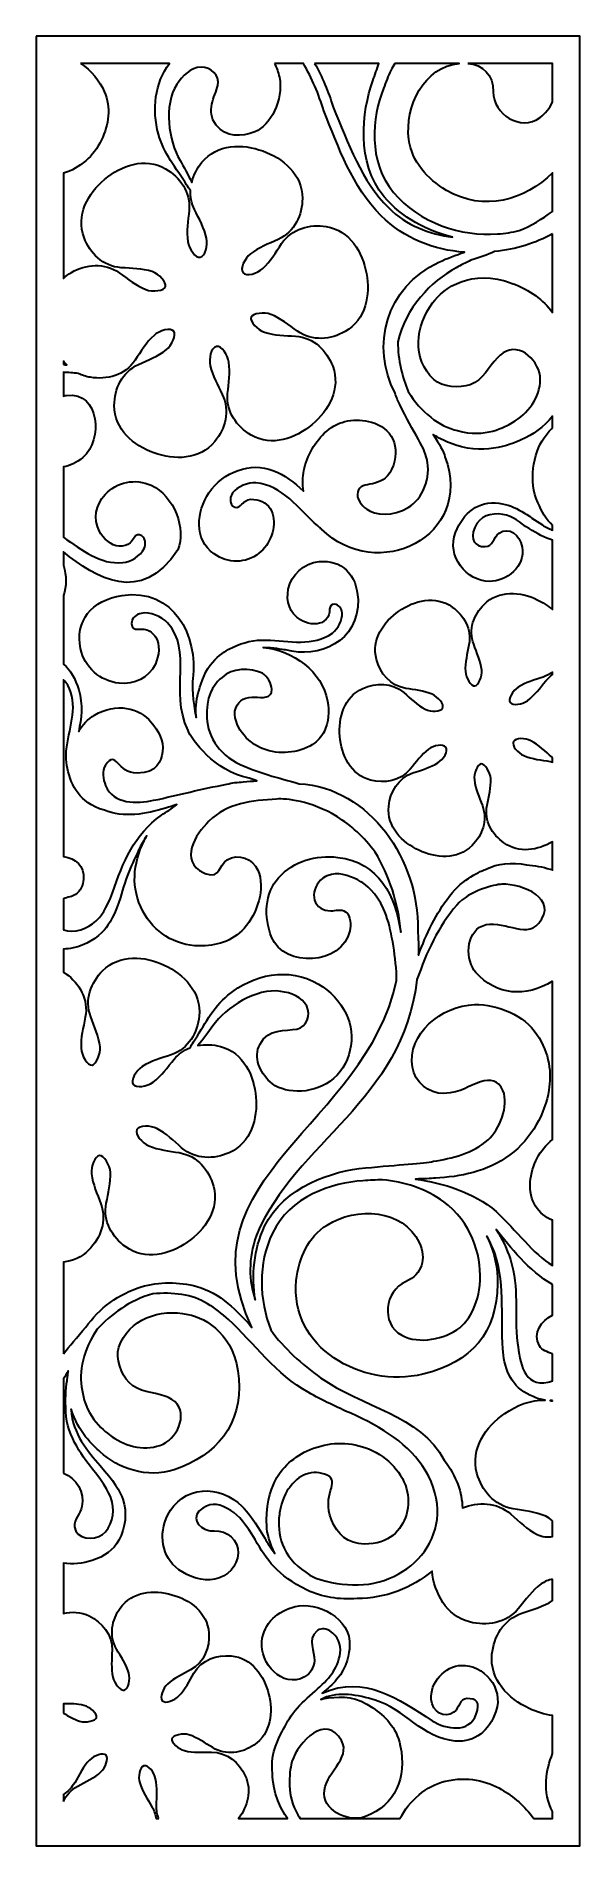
# Model space of a CAD drawing. Header units: centimetres. Extents: x 7.1 to 12.5, y -9 to 9.
import ezdxf

# ---------------------------------------------------------------- set-up
doc = ezdxf.new("R2010")
doc.units = ezdxf.units.CM
doc.header["$MEASUREMENT"] = 0
doc.layers.add('layer 1', color=7, linetype='Continuous')

msp = doc.modelspace()

# ---------------------------------------------------------------- linework, layer by layer
at = {"layer": 'layer 1', "color": 250, "lineweight": 30}
for points, knots in [([(7.13687, 9.00069), (7.13687, 9.00069), (12.53713, 9.00069), (12.53713, 9.00069), (12.53713, 9.00069), (12.53713, 9.00069), (12.53713, -9.00021), (12.53713, -9.00021), (12.53713, -9.00021), (12.53713, -9.00021), (7.13687, -9.00021), (7.13687, -9.00021), (7.13687, -9.00021), (7.13687, -9.00021), (7.13687, 9.00069), (7.13687, 9.00069)], [0, 0, 0, 0, 0.2, 0.2, 0.2, 0.2, 0.4, 0.4, 0.4, 0.4, 0.6, 0.6, 0.6, 0.6, 1, 1, 1, 1]), ([(7.57756, 8.73068), (7.57756, 8.73068), (8.4599, 8.73068), (8.4599, 8.73068), (8.4599, 8.73068), (8.31422, 8.53246), (8.28571, 8.27439), (8.35111, 8.02582), (8.35111, 8.02582), (8.40063, 7.83725), (8.53089, 7.6836), (8.63111, 7.52306), (8.63111, 7.52306), (8.64364, 7.50298), (8.65674, 7.48378), (8.66964, 7.46479), (8.66964, 7.46479), (8.66704, 7.40305), (8.6787, 7.33969), (8.70869, 7.27767), (8.70869, 7.27767), (8.75373, 7.18434), (8.80745, 7.09184), (8.82883, 6.99117), (8.82883, 6.99117), (8.84394, 6.91932), (8.81197, 6.81191), (8.76708, 6.80099), (8.76708, 6.80099), (8.72212, 6.79), (8.6537, 6.88501), (8.64286, 6.95773), (8.64286, 6.95773), (8.6277, 7.05937), (8.64575, 7.16491), (8.6554, 7.268), (8.6554, 7.268), (8.67269, 7.45127), (8.56408, 7.59809), (8.4217, 7.68164), (8.4217, 7.68164), (8.21812, 7.80129), (7.97661, 7.71494), (7.81674, 7.57584), (7.81674, 7.57584), (7.65311, 7.44143), (7.52772, 7.21769), (7.61168, 6.99694), (7.61168, 6.99694), (7.67067, 6.8427), (7.79713, 6.71114), (7.98072, 6.69762), (7.98072, 6.69762), (8.084, 6.69007), (8.19104, 6.69027), (8.28878, 6.65845), (8.28878, 6.65845), (8.35871, 6.63562), (8.43311, 6.55013), (8.42264, 6.50978), (8.42264, 6.50978), (8.4122, 6.46954), (8.29328, 6.4537), (8.22483, 6.48065), (8.22483, 6.48065), (8.12917, 6.51838), (8.04686, 6.58677), (7.9624, 6.64672), (7.9624, 6.64672), (7.8123, 6.75332), (7.63086, 6.73259), (7.4873, 6.65113), (7.4873, 6.65113), (7.45712, 6.634), (7.43041, 6.61394), (7.40688, 6.59152), (7.40688, 6.59152), (7.40688, 6.59152), (7.40688, 7.63677), (7.40688, 7.63677), (7.40688, 7.63677), (7.56958, 7.68945), (7.70818, 7.80458), (7.78499, 7.96829), (7.78499, 7.96829), (7.85706, 8.12174), (7.88314, 8.29016), (7.81314, 8.45076), (7.81314, 8.45076), (7.76818, 8.5539), (7.68184, 8.65995), (7.57756, 8.73068)], [0, 0, 0, 0, 0.04166667, 0.04166667, 0.04166667, 0.04166667, 0.08333333, 0.08333333, 0.08333333, 0.08333333, 0.125, 0.125, 0.125, 0.125, 0.16666667, 0.16666667, 0.16666667, 0.16666667, 0.20833333, 0.20833333, 0.20833333, 0.20833333, 0.25, 0.25, 0.25, 0.25, 0.29166667, 0.29166667, 0.29166667, 0.29166667, 0.33333333, 0.33333333, 0.33333333, 0.33333333, 0.375, 0.375, 0.375, 0.375, 0.41666667, 0.41666667, 0.41666667, 0.41666667, 0.45833333, 0.45833333, 0.45833333, 0.45833333, 0.5, 0.5, 0.5, 0.5, 0.54166667, 0.54166667, 0.54166667, 0.54166667, 0.58333333, 0.58333333, 0.58333333, 0.58333333, 0.625, 0.625, 0.625, 0.625, 0.66666667, 0.66666667, 0.66666667, 0.66666667, 0.70833333, 0.70833333, 0.70833333, 0.70833333, 0.75, 0.75, 0.75, 0.75, 0.79166667, 0.79166667, 0.79166667, 0.79166667, 0.83333333, 0.83333333, 0.83333333, 0.83333333, 0.875, 0.875, 0.875, 0.875, 0.91666667, 0.91666667, 0.91666667, 0.91666667, 1, 1, 1, 1]), ([(9.50258, 8.73068), (9.50258, 8.73068), (9.7914, 8.73068), (9.7914, 8.73068), (9.7914, 8.73068), (9.87538, 8.58354), (9.94392, 8.42594), (9.99336, 8.25885), (9.99336, 8.25885), (10.14018, 7.8987), (10.27186, 7.50564), (10.56559, 7.21507), (10.56559, 7.21507), (10.79018, 6.98458), (11.09427, 6.87348), (11.39245, 6.85222), (11.39245, 6.85222), (11.30556, 6.82432), (11.22013, 6.79244), (11.13843, 6.75263), (11.13843, 6.75263), (10.60498, 6.50527), (10.45831, 5.91524), (10.70252, 5.44889), (10.70252, 5.44889), (10.70933, 5.42863), (10.71657, 5.40891), (10.72417, 5.38981), (10.72417, 5.38981), (10.85338, 5.10618), (11.0045, 4.90271), (11.01604, 4.79702), (11.01604, 4.79702), (11.06437, 4.60881), (10.97554, 4.39541), (10.83129, 4.31158), (10.83129, 4.31158), (10.68583, 4.21866), (10.50322, 4.23737), (10.42004, 4.29585), (10.42004, 4.29585), (10.37101, 4.33111), (10.31308, 4.40093), (10.33048, 4.46706), (10.33048, 4.46706), (10.36405, 4.59438), (10.57358, 4.48424), (10.66815, 4.69141), (10.66815, 4.69141), (10.77159, 4.91802), (10.65959, 5.11114), (10.46739, 5.16097), (10.46739, 5.16097), (10.31089, 5.20153), (10.14538, 5.18191), (10.02358, 5.07313), (10.02358, 5.07313), (9.90907, 4.97093), (9.82541, 4.83037), (9.79648, 4.67919), (9.79648, 4.67919), (9.78412, 4.6145), (9.78328, 4.54751), (9.7912, 4.47507), (9.7912, 4.47507), (9.70295, 4.56382), (9.59735, 4.6366), (9.48894, 4.68052), (9.48894, 4.68052), (9.27241, 4.76827), (8.99093, 4.6657), (8.85332, 4.45935), (8.85332, 4.45935), (8.7301, 4.27462), (8.69961, 3.99429), (8.90415, 3.85124), (8.90415, 3.85124), (9.04568, 3.75221), (9.21534, 3.75362), (9.34943, 3.85674), (9.34943, 3.85674), (9.46155, 3.94294), (9.52611, 4.11502), (9.48416, 4.25322), (9.48416, 4.25322), (9.4616, 4.32749), (9.40325, 4.37347), (9.3291, 4.38925), (9.3291, 4.38925), (9.29037, 4.39739), (9.24705, 4.39728), (9.21458, 4.37691), (9.21458, 4.37691), (9.19933, 4.3673), (9.18364, 4.34834), (9.16682, 4.33327), (9.16682, 4.33327), (9.14313, 4.31205), (9.11723, 4.29859), (9.0875, 4.32991), (9.0875, 4.32991), (9.05511, 4.36412), (9.06297, 4.42243), (9.08811, 4.45692), (9.08811, 4.45692), (9.13605, 4.52264), (9.2434, 4.56321), (9.32016, 4.55652), (9.32016, 4.55652), (9.58448, 4.53344), (9.74407, 4.29908), (9.93322, 4.12872), (9.93322, 4.12872), (9.9419, 4.12091), (9.9511, 4.1131), (9.96071, 4.10542), (9.96071, 4.10542), (9.96362, 4.10255), (9.96656, 4.09974), (9.96954, 4.09694), (9.96954, 4.09694), (10.52246, 3.55514), (11.49182, 4.01645), (11.19751, 4.81659), (11.19751, 4.81659), (11.18717, 4.86671), (11.14175, 4.94321), (11.08216, 5.03736), (11.08216, 5.03736), (11.1335, 5.00468), (11.18865, 4.97702), (11.24443, 4.95428), (11.24443, 4.95428), (11.56598, 4.82337), (11.85087, 4.93559), (11.95543, 4.987), (11.95543, 4.987), (12.06816, 5.03185), (12.18043, 5.11348), (12.26712, 5.22009), (12.26712, 5.22009), (12.26712, 5.22009), (12.26712, 5.10701), (12.26712, 5.10701), (12.26712, 5.10701), (12.23645, 5.07504), (12.20826, 5.04104), (12.18303, 5.00575), (12.18303, 5.00575), (12.07125, 4.84942), (12.02549, 4.56624), (12.12182, 4.36367), (12.12182, 4.36367), (12.15686, 4.26852), (12.20663, 4.19237), (12.26712, 4.13226), (12.26712, 4.13226), (12.26712, 4.13226), (12.26712, 4.0853), (12.26712, 4.0853), (12.26712, 4.0853), (12.23283, 4.10006), (12.19898, 4.11771), (12.16562, 4.13879), (12.16562, 4.13879), (12.02277, 4.22902), (11.90928, 4.33364), (11.73305, 4.35537), (11.73305, 4.35537), (11.53142, 4.38023), (11.38042, 4.26395), (11.3028, 4.06537), (11.3028, 4.06537), (11.20976, 3.82744), (11.41393, 3.57745), (11.6385, 3.5774), (11.6385, 3.5774), (11.811, 3.57739), (11.99757, 3.72414), (11.96398, 3.91918), (11.96398, 3.91918), (11.9426, 4.04351), (11.83348, 4.12451), (11.73728, 4.0575), (11.73728, 4.0575), (11.67359, 4.01332), (11.67451, 3.92283), (11.59727, 3.92298), (11.59727, 3.92298), (11.49616, 3.92304), (11.44345, 3.98754), (11.49331, 4.11295), (11.49331, 4.11295), (11.53928, 4.22828), (11.65708, 4.26193), (11.77118, 4.24388), (11.77118, 4.24388), (11.88335, 4.22617), (11.93931, 4.16207), (12.03307, 4.10253), (12.03307, 4.10253), (12.114, 4.05109), (12.19077, 4.01292), (12.26712, 3.98625), (12.26712, 3.98625), (12.26712, 3.98625), (12.26712, 3.29638), (12.26712, 3.29638), (12.26712, 3.29638), (12.22113, 3.33723), (12.16826, 3.37063), (12.11407, 3.39525), (12.11407, 3.39525), (11.94972, 3.47561), (11.72913, 3.49382), (11.58586, 3.34873), (11.58586, 3.34873), (11.48592, 3.24715), (11.42794, 3.10064), (11.48311, 2.95162), (11.48311, 2.95162), (11.51424, 2.86777), (11.55277, 2.7838), (11.56282, 2.69561), (11.56282, 2.69561), (11.57001, 2.63249), (11.52947, 2.54337), (11.49405, 2.53713), (11.49405, 2.53713), (11.45874, 2.53091), (11.40364, 2.61868), (11.40022, 2.68209), (11.40022, 2.68209), (11.39552, 2.77073), (11.41982, 2.85994), (11.43653, 2.94772), (11.43653, 2.94772), (11.46646, 3.10383), (11.38512, 3.23883), (11.26969, 3.3224), (11.26969, 3.3224), (11.10446, 3.44195), (10.88991, 3.38759), (10.74106, 3.28116), (10.74106, 3.28116), (10.58932, 3.17904), (10.46323, 2.99716), (10.51739, 2.80051), (10.51739, 2.80051), (10.55523, 2.66307), (10.65309, 2.53963), (10.80985, 2.51298), (10.80985, 2.51298), (10.89796, 2.49799), (10.98998, 2.48939), (11.07145, 2.45396), (11.07145, 2.45396), (11.12956, 2.42863), (11.19506, 2.35068), (11.17426, 2.31524), (11.17426, 2.31524), (11.15352, 2.2798), (11.05843, 2.27761), (11.00178, 2.30638), (11.00178, 2.30638), (10.92273, 2.34668), (10.85756, 2.4122), (10.78992, 2.47067), (10.78992, 2.47067), (10.66966, 2.57467), (10.51215, 2.57173), (10.38195, 2.51351), (10.38195, 2.51351), (10.19586, 2.43022), (10.13565, 2.21716), (10.15332, 2.03509), (10.15332, 2.03509), (10.16599, 1.85262), (10.26048, 1.65249), (10.45779, 1.60103), (10.45779, 1.60103), (10.59577, 1.56514), (10.75173, 1.58819), (10.85306, 1.71057), (10.85306, 1.71057), (10.91018, 1.77938), (10.96361, 1.85476), (11.03494, 1.9076), (11.03494, 1.9076), (11.08595, 1.94529), (11.17688, 1.96623), (11.20654, 1.92732), (11.20654, 1.92732), (11.23621, 1.88836), (11.18117, 1.80814), (11.12789, 1.7735), (11.12789, 1.7735), (11.05353, 1.72514), (10.96408, 1.70148), (10.87971, 1.67214), (10.87971, 1.67214), (10.72946, 1.61998), (10.65328, 1.48207), (10.63858, 1.34032), (10.63858, 1.34032), (10.61772, 1.1375), (10.77214, 0.97881), (10.93869, 0.90314), (10.93869, 0.90314), (11.10299, 0.82277), (11.32352, 0.80458), (11.46679, 0.94967), (11.46679, 0.94967), (11.56691, 1.05119), (11.62491, 1.19772), (11.5696, 1.34678), (11.5696, 1.34678), (11.53854, 1.43063), (11.49994, 1.51457), (11.48987, 1.60284), (11.48987, 1.60284), (11.4827, 1.66592), (11.52276, 1.75908), (11.55853, 1.76127), (11.55853, 1.76127), (11.59444, 1.76344), (11.64913, 1.6797), (11.65249, 1.61636), (11.65249, 1.61636), (11.65712, 1.52767), (11.63289, 1.43849), (11.61604, 1.35068), (11.61604, 1.35068), (11.58625, 1.19451), (11.66759, 1.05955), (11.78302, 0.976), (11.78302, 0.976), (11.93242, 0.86786), (12.1221, 0.90202), (12.26712, 0.98817), (12.26712, 0.98817), (12.26712, 0.98817), (12.26712, 0.70603), (12.26712, 0.70603), (12.26712, 0.70603), (12.25912, 0.70908), (12.2511, 0.71201), (12.24299, 0.71485), (12.24299, 0.71485), (12.16678, 0.73722), (12.08718, 0.75256), (12.0088, 0.75876), (12.0088, 0.75876), (11.86158, 0.78443), (11.71487, 0.76956), (11.61524, 0.71842), (11.61524, 0.71842), (11.54998, 0.69251), (11.37941, 0.62428), (11.24318, 0.44776), (11.24318, 0.44776), (11.10841, 0.27314), (11.0103, 0.0687), (10.93515, -0.14061), (10.93515, -0.14061), (10.93633, -0.0594), (10.93392, 0.02503), (10.92707, 0.11336), (10.92707, 0.11336), (10.94264, 0.7973), (10.45571, 1.5276), (9.74794, 1.56416), (9.74794, 1.56416), (9.55047, 1.62401), (9.33095, 1.67207), (9.12482, 1.77514), (9.12482, 1.77514), (8.91035, 1.88825), (8.81383, 2.10361), (8.83308, 2.2909), (8.83308, 2.2909), (8.83443, 2.47586), (8.93181, 2.58532), (8.98277, 2.62248), (8.98277, 2.62248), (9.07863, 2.71766), (9.26581, 2.7202), (9.38349, 2.66294), (9.38349, 2.66294), (9.43463, 2.63802), (9.4755, 2.55946), (9.47667, 2.50471), (9.47667, 2.50471), (9.47872, 2.40696), (9.38037, 2.4227), (9.30769, 2.42551), (9.30769, 2.42551), (9.22669, 2.42864), (9.1481, 2.40225), (9.11891, 2.3167), (9.11891, 2.3167), (9.0914, 2.23618), (9.13271, 2.13853), (9.18189, 2.07046), (9.18189, 2.07046), (9.22878, 2.00555), (9.31901, 1.9387), (9.39201, 1.911), (9.39201, 1.911), (9.55032, 1.85091), (9.73582, 1.86588), (9.88159, 1.95579), (9.88159, 1.95579), (9.93345, 1.98777), (9.97104, 2.03181), (9.99664, 2.08233), (9.99664, 2.08233), (10.04281, 2.1735), (10.04993, 2.28586), (10.03144, 2.38706), (10.03144, 2.38706), (9.97775, 2.68098), (9.68754, 2.89574), (9.392, 2.91908), (9.392, 2.91908), (9.49118, 2.91803), (9.58091, 2.90037), (9.61379, 2.89511), (9.61379, 2.89511), (9.94039, 2.80751), (10.34759, 2.97651), (10.3338, 3.3988), (10.3338, 3.3988), (10.32517, 3.64688), (10.16691, 3.79736), (9.94792, 3.77422), (9.94792, 3.77422), (9.79642, 3.75818), (9.67109, 3.64528), (9.64149, 3.499), (9.64149, 3.499), (9.61687, 3.37671), (9.65442, 3.26261), (9.7623, 3.19488), (9.7623, 3.19488), (9.82031, 3.15849), (9.91802, 3.13768), (9.9765, 3.1701), (9.9765, 3.1701), (10.00704, 3.18708), (10.03577, 3.21228), (10.04559, 3.24461), (10.04559, 3.24461), (10.0502, 3.25978), (10.04969, 3.28154), (10.05213, 3.30132), (10.05213, 3.30132), (10.0556, 3.32911), (10.06506, 3.35307), (10.10298, 3.34946), (10.10298, 3.34946), (10.14435, 3.34542), (10.1729, 3.30204), (10.17609, 3.26456), (10.17609, 3.26456), (10.18223, 3.19304), (10.13422, 3.10389), (10.07929, 3.06389), (10.07929, 3.06389), (9.89, 2.92626), (9.64794, 2.98515), (9.42352, 2.99385), (9.42352, 2.99385), (9.3053, 2.99844), (9.19081, 2.96981), (9.09344, 2.92398), (9.09344, 2.92398), (9.02192, 2.89034), (8.84423, 2.80546), (8.77317, 2.55168), (8.77317, 2.55168), (8.74485, 2.48023), (8.72831, 2.40071), (8.72305, 2.31464), (8.72305, 2.31464), (8.72135, 2.28667), (8.72277, 2.25651), (8.72702, 2.22505), (8.72702, 2.22505), (8.68737, 2.38367), (8.68871, 2.55557), (8.69148, 2.60904), (8.69148, 2.60904), (8.74693, 3.0327), (8.50581, 3.51502), (7.99126, 3.43731), (7.99126, 3.43731), (7.68465, 3.39357), (7.51906, 3.17714), (7.57698, 2.9086), (7.57698, 2.9086), (7.61707, 2.72272), (7.77387, 2.58233), (7.95929, 2.56513), (7.95929, 2.56513), (8.11426, 2.5508), (8.25083, 2.61264), (8.32047, 2.75556), (8.32047, 2.75556), (8.35788, 2.83236), (8.37066, 2.95629), (8.3226, 3.02457), (8.3226, 3.02457), (8.29747, 3.06014), (8.26245, 3.09246), (8.221, 3.10035), (8.221, 3.10035), (8.20154, 3.10402), (8.17464, 3.10047), (8.14976, 3.10087), (8.14976, 3.10087), (8.1148, 3.10149), (8.08384, 3.11004), (8.08326, 3.15756), (8.08326, 3.15756), (8.08275, 3.20941), (8.13276, 3.25055), (8.17885, 3.25955), (8.17885, 3.25955), (8.26671, 3.27671), (8.38375, 3.22904), (8.44068, 3.16625), (8.44068, 3.16625), (8.69757, 2.88249), (8.45747, 2.50315), (8.64477, 2.09333), (8.64477, 2.09333), (8.68289, 2.00167), (8.90007, 1.69536), (9.25145, 1.61866), (9.25145, 1.61866), (9.27809, 1.60942), (9.30434, 1.601), (9.33017, 1.5932), (9.33017, 1.5932), (9.2849, 1.59139), (9.23956, 1.58754), (9.19441, 1.5819), (9.19441, 1.5819), (9.13917, 1.58041), (9.08373, 1.57367), (9.02898, 1.55926), (9.02898, 1.55926), (8.78494, 1.51521), (8.54551, 1.45086), (8.30301, 1.39961), (8.30301, 1.39961), (8.1364, 1.36439), (7.90566, 1.35549), (7.82542, 1.54837), (7.82542, 1.54837), (7.80164, 1.60564), (7.78629, 1.69449), (7.82406, 1.74945), (7.82406, 1.74945), (7.93556, 1.91168), (7.93667, 1.66652), (8.13964, 1.66958), (8.13964, 1.66958), (8.3426, 1.67263), (8.37778, 1.78885), (8.39164, 1.88147), (8.39164, 1.88147), (8.40882, 1.99629), (8.3504, 2.0886), (8.27694, 2.1794), (8.27694, 2.1794), (8.16536, 2.3173), (7.93059, 2.37684), (7.71587, 2.24799), (7.71587, 2.24799), (7.64864, 2.20765), (7.59651, 2.15133), (7.5594, 2.08584), (7.5594, 2.08584), (7.58356, 2.20742), (7.60401, 2.35281), (7.55866, 2.5002), (7.55866, 2.5002), (7.52592, 2.60659), (7.47965, 2.69538), (7.40688, 2.75466), (7.40688, 2.75466), (7.40688, 2.75466), (7.40688, 3.43692), (7.40688, 3.43692), (7.40688, 3.43692), (7.4402, 3.52821), (7.44039, 3.63329), (7.40688, 3.74029), (7.40688, 3.74029), (7.40688, 3.74029), (7.40688, 3.87094), (7.40688, 3.87094), (7.40688, 3.87094), (7.7289, 3.6108), (8.17767, 3.3348), (8.54278, 3.89066), (8.54278, 3.89066), (8.63041, 4.09467), (8.5069, 4.43016), (8.27979, 4.5337), (8.27979, 4.5337), (8.12262, 4.60538), (7.93521, 4.56732), (7.82207, 4.44157), (7.82207, 4.44157), (7.72751, 4.33642), (7.69845, 4.20336), (7.76479, 4.07507), (7.76479, 4.07507), (7.80046, 4.00614), (7.88382, 3.92954), (7.9596, 3.92749), (7.9596, 3.92749), (7.99918, 3.92652), (8.04176, 3.93447), (8.06997, 3.96042), (8.06997, 3.96042), (8.08323, 3.97261), (8.09524, 3.99411), (8.10901, 4.01202), (8.10901, 4.01202), (8.12846, 4.03717), (8.15148, 4.0551), (8.1864, 4.02971), (8.1864, 4.02971), (8.22446, 4.00194), (8.22732, 3.94317), (8.20885, 3.9047), (8.20885, 3.9047), (8.17366, 3.83137), (8.07544, 3.77197), (7.99877, 3.7646), (7.99877, 3.7646), (7.77096, 3.74279), (7.59123, 3.88971), (7.40688, 4.01599), (7.40688, 4.01599), (7.40688, 4.01599), (7.40688, 4.71529), (7.40688, 4.71529), (7.40688, 4.71529), (7.47005, 4.72625), (7.53477, 4.75502), (7.60077, 4.81116), (7.60077, 4.81116), (7.70308, 4.89825), (7.74295, 5.06466), (7.71976, 5.19595), (7.71976, 5.19595), (7.69449, 5.33835), (7.60413, 5.44944), (7.43864, 5.42817), (7.43864, 5.42817), (7.42734, 5.42672), (7.41678, 5.42435), (7.40688, 5.42117), (7.40688, 5.42117), (7.40688, 5.42117), (7.40688, 5.65727), (7.40688, 5.65727), (7.40688, 5.65727), (7.45591, 5.65592), (7.50534, 5.65126), (7.55474, 5.64657), (7.55474, 5.64657), (7.59137, 5.62791), (7.63154, 5.61441), (7.67533, 5.60734), (7.67533, 5.60734), (7.83838, 5.58115), (8.01551, 5.62483), (8.11907, 5.77718), (8.11907, 5.77718), (8.17719, 5.86288), (8.2305, 5.95563), (8.30704, 6.02438), (8.30704, 6.02438), (8.36167, 6.07354), (8.47525, 6.10502), (8.50264, 6.06608), (8.50264, 6.06608), (8.53011, 6.02715), (8.48656, 5.92596), (8.42901, 5.88014), (8.42901, 5.88014), (8.34855, 5.81617), (8.24812, 5.77894), (8.15397, 5.73589), (8.15397, 5.73589), (7.98655, 5.65915), (7.91385, 5.49178), (7.91257, 5.32667), (7.91257, 5.32667), (7.91086, 5.09047), (8.10634, 4.9245), (8.30667, 4.85562), (8.30667, 4.85562), (8.50508, 4.78116), (8.76147, 4.78445), (8.91053, 4.9676), (8.91053, 4.9676), (9.01481, 5.09564), (9.06551, 5.27101), (8.98529, 5.43674), (8.98529, 5.43674), (8.94029, 5.52996), (8.8865, 5.62256), (8.86517, 5.72322), (8.86517, 5.72322), (8.84993, 5.7951), (8.87174, 5.90094), (8.92694, 5.91351), (8.92694, 5.91351), (8.98217, 5.92588), (9.04036, 5.82934), (9.05116, 5.75666), (9.05116, 5.75666), (9.06636, 5.65495), (9.04821, 5.54937), (9.03862, 5.44632), (9.03862, 5.44632), (9.02126, 5.26296), (9.12987, 5.11638), (9.27222, 5.03273), (9.27222, 5.03273), (9.4759, 4.91312), (9.71732, 4.99942), (9.87714, 5.13856), (9.87714, 5.13856), (10.04103, 5.2731), (10.16626, 5.4967), (10.08218, 5.71737), (10.08218, 5.71737), (10.02349, 5.87173), (9.89685, 6.00322), (9.7133, 6.01668), (9.7133, 6.01668), (9.60995, 6.02437), (9.50297, 6.0241), (9.40519, 6.05592), (9.40519, 6.05592), (9.33523, 6.07869), (9.25631, 6.16569), (9.27132, 6.20448), (9.27132, 6.20448), (9.28629, 6.24335), (9.40077, 6.26066), (9.46919, 6.23371), (9.46919, 6.23371), (9.56482, 6.19598), (9.64717, 6.12755), (9.73142, 6.06763), (9.73142, 6.06763), (9.88172, 5.96108), (10.06298, 5.98185), (10.20656, 6.06323), (10.20656, 6.06323), (10.41208, 6.17981), (10.45802, 6.43203), (10.41752, 6.64004), (10.41752, 6.64004), (10.3829, 6.84907), (10.25179, 7.06942), (10.01866, 7.10701), (10.01866, 7.10701), (9.85555, 7.1332), (9.67854, 7.08947), (9.57491, 6.93722), (9.57491, 6.93722), (9.51677, 6.85152), (9.46342, 6.75872), (9.38688, 6.69001), (9.38688, 6.69001), (9.33231, 6.64078), (9.22353, 6.60591), (9.19128, 6.64835), (9.19128, 6.64835), (9.15913, 6.69071), (9.20743, 6.78839), (9.265, 6.83426), (9.265, 6.83426), (9.34544, 6.89832), (9.44594, 6.93532), (9.53986, 6.97847), (9.53986, 6.97847), (9.7073, 7.05519), (9.78008, 7.2227), (9.78141, 7.38772), (9.78141, 7.38772), (9.78312, 7.62392), (9.58761, 7.78982), (9.38728, 7.8587), (9.38728, 7.8587), (9.18897, 7.93332), (8.9326, 7.92994), (8.78338, 7.7467), (8.78338, 7.7467), (8.73578, 7.68818), (8.69938, 7.61978), (8.6815, 7.54696), (8.6815, 7.54696), (8.64848, 7.61947), (8.60002, 7.70525), (8.56636, 7.76355), (8.56636, 7.76355), (8.45018, 7.9645), (8.39966, 8.30909), (8.53428, 8.52098), (8.53428, 8.52098), (8.58853, 8.60635), (8.6684, 8.68853), (8.77652, 8.69347), (8.77652, 8.69347), (8.86819, 8.69765), (8.9662, 8.60945), (8.94161, 8.51115), (8.94161, 8.51115), (8.91321, 8.39779), (8.81465, 8.25609), (8.92536, 8.11584), (8.92536, 8.11584), (9.02314, 7.9919), (9.17629, 7.99829), (9.30973, 8.05005), (9.30973, 8.05005), (9.46292, 8.10955), (9.59626, 8.36266), (9.55267, 8.59197), (9.55267, 8.59197), (9.54335, 8.64108), (9.52611, 8.68763), (9.50258, 8.73068)], [0, 0, 0, 0, 0.00471698, 0.00471698, 0.00471698, 0.00471698, 0.00943396, 0.00943396, 0.00943396, 0.00943396, 0.01415094, 0.01415094, 0.01415094, 0.01415094, 0.01886792, 0.01886792, 0.01886792, 0.01886792, 0.02358491, 0.02358491, 0.02358491, 0.02358491, 0.02830189, 0.02830189, 0.02830189, 0.02830189, 0.03301887, 0.03301887, 0.03301887, 0.03301887, 0.03773585, 0.03773585, 0.03773585, 0.03773585, 0.04245283, 0.04245283, 0.04245283, 0.04245283, 0.04716981, 0.04716981, 0.04716981, 0.04716981, 0.05188679, 0.05188679, 0.05188679, 0.05188679, 0.05660377, 0.05660377, 0.05660377, 0.05660377, 0.06132075, 0.06132075, 0.06132075, 0.06132075, 0.06603774, 0.06603774, 0.06603774, 0.06603774, 0.07075472, 0.07075472, 0.07075472, 0.07075472, 0.0754717, 0.0754717, 0.0754717, 0.0754717, 0.08018868, 0.08018868, 0.08018868, 0.08018868, 0.08490566, 0.08490566, 0.08490566, 0.08490566, 0.08962264, 0.08962264, 0.08962264, 0.08962264, 0.09433962, 0.09433962, 0.09433962, 0.09433962, 0.0990566, 0.0990566, 0.0990566, 0.0990566, 0.10377358, 0.10377358, 0.10377358, 0.10377358, 0.10849057, 0.10849057, 0.10849057, 0.10849057, 0.11320755, 0.11320755, 0.11320755, 0.11320755, 0.11792453, 0.11792453, 0.11792453, 0.11792453, 0.12264151, 0.12264151, 0.12264151, 0.12264151, 0.12735849, 0.12735849, 0.12735849, 0.12735849, 0.13207547, 0.13207547, 0.13207547, 0.13207547, 0.13679245, 0.13679245, 0.13679245, 0.13679245, 0.14150943, 0.14150943, 0.14150943, 0.14150943, 0.14622642, 0.14622642, 0.14622642, 0.14622642, 0.1509434, 0.1509434, 0.1509434, 0.1509434, 0.15566038, 0.15566038, 0.15566038, 0.15566038, 0.16037736, 0.16037736, 0.16037736, 0.16037736, 0.16509434, 0.16509434, 0.16509434, 0.16509434, 0.16981132, 0.16981132, 0.16981132, 0.16981132, 0.1745283, 0.1745283, 0.1745283, 0.1745283, 0.17924528, 0.17924528, 0.17924528, 0.17924528, 0.18396226, 0.18396226, 0.18396226, 0.18396226, 0.18867925, 0.18867925, 0.18867925, 0.18867925, 0.19339623, 0.19339623, 0.19339623, 0.19339623, 0.19811321, 0.19811321, 0.19811321, 0.19811321, 0.20283019, 0.20283019, 0.20283019, 0.20283019, 0.20754717, 0.20754717, 0.20754717, 0.20754717, 0.21226415, 0.21226415, 0.21226415, 0.21226415, 0.21698113, 0.21698113, 0.21698113, 0.21698113, 0.22169811, 0.22169811, 0.22169811, 0.22169811, 0.22641509, 0.22641509, 0.22641509, 0.22641509, 0.23113208, 0.23113208, 0.23113208, 0.23113208, 0.23584906, 0.23584906, 0.23584906, 0.23584906, 0.24056604, 0.24056604, 0.24056604, 0.24056604, 0.24528302, 0.24528302, 0.24528302, 0.24528302, 0.25, 0.25, 0.25, 0.25, 0.25471698, 0.25471698, 0.25471698, 0.25471698, 0.25943396, 0.25943396, 0.25943396, 0.25943396, 0.26415094, 0.26415094, 0.26415094, 0.26415094, 0.26886792, 0.26886792, 0.26886792, 0.26886792, 0.27358491, 0.27358491, 0.27358491, 0.27358491, 0.27830189, 0.27830189, 0.27830189, 0.27830189, 0.28301887, 0.28301887, 0.28301887, 0.28301887, 0.28773585, 0.28773585, 0.28773585, 0.28773585, 0.29245283, 0.29245283, 0.29245283, 0.29245283, 0.29716981, 0.29716981, 0.29716981, 0.29716981, 0.30188679, 0.30188679, 0.30188679, 0.30188679, 0.30660377, 0.30660377, 0.30660377, 0.30660377, 0.31132075, 0.31132075, 0.31132075, 0.31132075, 0.31603774, 0.31603774, 0.31603774, 0.31603774, 0.32075472, 0.32075472, 0.32075472, 0.32075472, 0.3254717, 0.3254717, 0.3254717, 0.3254717, 0.33018868, 0.33018868, 0.33018868, 0.33018868, 0.33490566, 0.33490566, 0.33490566, 0.33490566, 0.33962264, 0.33962264, 0.33962264, 0.33962264, 0.34433962, 0.34433962, 0.34433962, 0.34433962, 0.3490566, 0.3490566, 0.3490566, 0.3490566, 0.35377358, 0.35377358, 0.35377358, 0.35377358, 0.35849057, 0.35849057, 0.35849057, 0.35849057, 0.36320755, 0.36320755, 0.36320755, 0.36320755, 0.36792453, 0.36792453, 0.36792453, 0.36792453, 0.37264151, 0.37264151, 0.37264151, 0.37264151, 0.37735849, 0.37735849, 0.37735849, 0.37735849, 0.38207547, 0.38207547, 0.38207547, 0.38207547, 0.38679245, 0.38679245, 0.38679245, 0.38679245, 0.39150943, 0.39150943, 0.39150943, 0.39150943, 0.39622642, 0.39622642, 0.39622642, 0.39622642, 0.4009434, 0.4009434, 0.4009434, 0.4009434, 0.40566038, 0.40566038, 0.40566038, 0.40566038, 0.41037736, 0.41037736, 0.41037736, 0.41037736, 0.41509434, 0.41509434, 0.41509434, 0.41509434, 0.41981132, 0.41981132, 0.41981132, 0.41981132, 0.4245283, 0.4245283, 0.4245283, 0.4245283, 0.42924528, 0.42924528, 0.42924528, 0.42924528, 0.43396226, 0.43396226, 0.43396226, 0.43396226, 0.43867925, 0.43867925, 0.43867925, 0.43867925, 0.44339623, 0.44339623, 0.44339623, 0.44339623, 0.44811321, 0.44811321, 0.44811321, 0.44811321, 0.45283019, 0.45283019, 0.45283019, 0.45283019, 0.45754717, 0.45754717, 0.45754717, 0.45754717, 0.46226415, 0.46226415, 0.46226415, 0.46226415, 0.46698113, 0.46698113, 0.46698113, 0.46698113, 0.47169811, 0.47169811, 0.47169811, 0.47169811, 0.47641509, 0.47641509, 0.47641509, 0.47641509, 0.48113208, 0.48113208, 0.48113208, 0.48113208, 0.48584906, 0.48584906, 0.48584906, 0.48584906, 0.49056604, 0.49056604, 0.49056604, 0.49056604, 0.49528302, 0.49528302, 0.49528302, 0.49528302, 0.5, 0.5, 0.5, 0.5, 0.50471698, 0.50471698, 0.50471698, 0.50471698, 0.50943396, 0.50943396, 0.50943396, 0.50943396, 0.51415094, 0.51415094, 0.51415094, 0.51415094, 0.51886792, 0.51886792, 0.51886792, 0.51886792, 0.52358491, 0.52358491, 0.52358491, 0.52358491, 0.52830189, 0.52830189, 0.52830189, 0.52830189, 0.53301887, 0.53301887, 0.53301887, 0.53301887, 0.53773585, 0.53773585, 0.53773585, 0.53773585, 0.54245283, 0.54245283, 0.54245283, 0.54245283, 0.54716981, 0.54716981, 0.54716981, 0.54716981, 0.55188679, 0.55188679, 0.55188679, 0.55188679, 0.55660377, 0.55660377, 0.55660377, 0.55660377, 0.56132075, 0.56132075, 0.56132075, 0.56132075, 0.56603774, 0.56603774, 0.56603774, 0.56603774, 0.57075472, 0.57075472, 0.57075472, 0.57075472, 0.5754717, 0.5754717, 0.5754717, 0.5754717, 0.58018868, 0.58018868, 0.58018868, 0.58018868, 0.58490566, 0.58490566, 0.58490566, 0.58490566, 0.58962264, 0.58962264, 0.58962264, 0.58962264, 0.59433962, 0.59433962, 0.59433962, 0.59433962, 0.5990566, 0.5990566, 0.5990566, 0.5990566, 0.60377358, 0.60377358, 0.60377358, 0.60377358, 0.60849057, 0.60849057, 0.60849057, 0.60849057, 0.61320755, 0.61320755, 0.61320755, 0.61320755, 0.61792453, 0.61792453, 0.61792453, 0.61792453, 0.62264151, 0.62264151, 0.62264151, 0.62264151, 0.62735849, 0.62735849, 0.62735849, 0.62735849, 0.63207547, 0.63207547, 0.63207547, 0.63207547, 0.63679245, 0.63679245, 0.63679245, 0.63679245, 0.64150943, 0.64150943, 0.64150943, 0.64150943, 0.64622642, 0.64622642, 0.64622642, 0.64622642, 0.6509434, 0.6509434, 0.6509434, 0.6509434, 0.65566038, 0.65566038, 0.65566038, 0.65566038, 0.66037736, 0.66037736, 0.66037736, 0.66037736, 0.66509434, 0.66509434, 0.66509434, 0.66509434, 0.66981132, 0.66981132, 0.66981132, 0.66981132, 0.6745283, 0.6745283, 0.6745283, 0.6745283, 0.67924528, 0.67924528, 0.67924528, 0.67924528, 0.68396226, 0.68396226, 0.68396226, 0.68396226, 0.68867925, 0.68867925, 0.68867925, 0.68867925, 0.69339623, 0.69339623, 0.69339623, 0.69339623, 0.69811321, 0.69811321, 0.69811321, 0.69811321, 0.70283019, 0.70283019, 0.70283019, 0.70283019, 0.70754717, 0.70754717, 0.70754717, 0.70754717, 0.71226415, 0.71226415, 0.71226415, 0.71226415, 0.71698113, 0.71698113, 0.71698113, 0.71698113, 0.72169811, 0.72169811, 0.72169811, 0.72169811, 0.72641509, 0.72641509, 0.72641509, 0.72641509, 0.73113208, 0.73113208, 0.73113208, 0.73113208, 0.73584906, 0.73584906, 0.73584906, 0.73584906, 0.74056604, 0.74056604, 0.74056604, 0.74056604, 0.74528302, 0.74528302, 0.74528302, 0.74528302, 0.75, 0.75, 0.75, 0.75, 0.75471698, 0.75471698, 0.75471698, 0.75471698, 0.75943396, 0.75943396, 0.75943396, 0.75943396, 0.76415094, 0.76415094, 0.76415094, 0.76415094, 0.76886792, 0.76886792, 0.76886792, 0.76886792, 0.77358491, 0.77358491, 0.77358491, 0.77358491, 0.77830189, 0.77830189, 0.77830189, 0.77830189, 0.78301887, 0.78301887, 0.78301887, 0.78301887, 0.78773585, 0.78773585, 0.78773585, 0.78773585, 0.79245283, 0.79245283, 0.79245283, 0.79245283, 0.79716981, 0.79716981, 0.79716981, 0.79716981, 0.80188679, 0.80188679, 0.80188679, 0.80188679, 0.80660377, 0.80660377, 0.80660377, 0.80660377, 0.81132075, 0.81132075, 0.81132075, 0.81132075, 0.81603774, 0.81603774, 0.81603774, 0.81603774, 0.82075472, 0.82075472, 0.82075472, 0.82075472, 0.8254717, 0.8254717, 0.8254717, 0.8254717, 0.83018868, 0.83018868, 0.83018868, 0.83018868, 0.83490566, 0.83490566, 0.83490566, 0.83490566, 0.83962264, 0.83962264, 0.83962264, 0.83962264, 0.84433962, 0.84433962, 0.84433962, 0.84433962, 0.8490566, 0.8490566, 0.8490566, 0.8490566, 0.85377358, 0.85377358, 0.85377358, 0.85377358, 0.85849057, 0.85849057, 0.85849057, 0.85849057, 0.86320755, 0.86320755, 0.86320755, 0.86320755, 0.86792453, 0.86792453, 0.86792453, 0.86792453, 0.87264151, 0.87264151, 0.87264151, 0.87264151, 0.87735849, 0.87735849, 0.87735849, 0.87735849, 0.88207547, 0.88207547, 0.88207547, 0.88207547, 0.88679245, 0.88679245, 0.88679245, 0.88679245, 0.89150943, 0.89150943, 0.89150943, 0.89150943, 0.89622642, 0.89622642, 0.89622642, 0.89622642, 0.9009434, 0.9009434, 0.9009434, 0.9009434, 0.90566038, 0.90566038, 0.90566038, 0.90566038, 0.91037736, 0.91037736, 0.91037736, 0.91037736, 0.91509434, 0.91509434, 0.91509434, 0.91509434, 0.91981132, 0.91981132, 0.91981132, 0.91981132, 0.9245283, 0.9245283, 0.9245283, 0.9245283, 0.92924528, 0.92924528, 0.92924528, 0.92924528, 0.93396226, 0.93396226, 0.93396226, 0.93396226, 0.93867925, 0.93867925, 0.93867925, 0.93867925, 0.94339623, 0.94339623, 0.94339623, 0.94339623, 0.94811321, 0.94811321, 0.94811321, 0.94811321, 0.95283019, 0.95283019, 0.95283019, 0.95283019, 0.95754717, 0.95754717, 0.95754717, 0.95754717, 0.96226415, 0.96226415, 0.96226415, 0.96226415, 0.96698113, 0.96698113, 0.96698113, 0.96698113, 0.97169811, 0.97169811, 0.97169811, 0.97169811, 0.97641509, 0.97641509, 0.97641509, 0.97641509, 0.98113208, 0.98113208, 0.98113208, 0.98113208, 0.98584906, 0.98584906, 0.98584906, 0.98584906, 0.99056604, 0.99056604, 0.99056604, 0.99056604, 1, 1, 1, 1]), ([(9.90267, 8.73068), (9.90267, 8.73068), (10.54212, 8.73068), (10.54212, 8.73068), (10.54212, 8.73068), (10.52266, 8.67579), (10.50218, 8.6172), (10.48112, 8.5552), (10.48112, 8.5552), (10.37114, 8.24737), (10.31224, 7.74543), (10.59308, 7.40415), (10.59308, 7.40415), (10.76891, 7.19473), (11.0203, 7.06155), (11.2733, 7.00192), (11.2733, 7.00192), (11.03849, 7.03164), (10.81298, 7.11901), (10.64094, 7.29289), (10.64094, 7.29289), (10.37045, 7.55463), (10.2355, 7.93492), (10.0867, 8.29626), (10.0867, 8.29626), (10.04064, 8.44814), (9.97831, 8.59334), (9.90267, 8.73068)], [0, 0, 0, 0, 0.125, 0.125, 0.125, 0.125, 0.25, 0.25, 0.25, 0.25, 0.375, 0.375, 0.375, 0.375, 0.5, 0.5, 0.5, 0.5, 0.625, 0.625, 0.625, 0.625, 0.75, 0.75, 0.75, 0.75, 1, 1, 1, 1]), ([(10.70068, 8.73068), (10.70068, 8.73068), (11.34026, 8.73068), (11.34026, 8.73068), (11.34026, 8.73068), (10.99012, 8.69963), (10.79661, 8.3006), (10.83907, 7.97322), (10.83907, 7.97322), (10.8674, 7.75548), (11.02027, 7.58019), (11.21369, 7.46699), (11.21369, 7.46699), (11.58243, 7.25107), (11.98939, 7.36733), (12.26712, 7.64044), (12.26712, 7.64044), (12.26712, 7.64044), (12.26712, 7.25751), (12.26712, 7.25751), (12.26712, 7.25751), (12.16276, 7.18071), (12.05332, 7.11353), (11.93381, 7.06651), (11.93381, 7.06651), (11.86592, 7.04936), (11.79411, 7.03775), (11.71893, 7.03399), (11.71893, 7.03399), (11.36562, 7.00462), (10.93748, 7.14149), (10.6868, 7.44731), (10.6868, 7.44731), (10.42889, 7.75618), (10.475, 8.19023), (10.58647, 8.48103), (10.58647, 8.48103), (10.61068, 8.54374), (10.63489, 8.60374), (10.65849, 8.6606), (10.65849, 8.6606), (10.67174, 8.68425), (10.68582, 8.70765), (10.70068, 8.73068)], [0, 0, 0, 0, 0.08333333, 0.08333333, 0.08333333, 0.08333333, 0.16666667, 0.16666667, 0.16666667, 0.16666667, 0.25, 0.25, 0.25, 0.25, 0.33333333, 0.33333333, 0.33333333, 0.33333333, 0.41666667, 0.41666667, 0.41666667, 0.41666667, 0.5, 0.5, 0.5, 0.5, 0.58333333, 0.58333333, 0.58333333, 0.58333333, 0.66666667, 0.66666667, 0.66666667, 0.66666667, 0.75, 0.75, 0.75, 0.75, 0.83333333, 0.83333333, 0.83333333, 0.83333333, 1, 1, 1, 1]), ([(11.42425, 8.73068), (11.42425, 8.73068), (12.26712, 8.73068), (12.26712, 8.73068), (12.26712, 8.73068), (12.26712, 8.73068), (12.26712, 8.34645), (12.26712, 8.34645), (12.26712, 8.34645), (12.2371, 8.2856), (12.19613, 8.23202), (12.14391, 8.19304), (12.14391, 8.19304), (11.94941, 8.04781), (11.67544, 8.22357), (11.67715, 8.44872), (11.67715, 8.44872), (11.67842, 8.61771), (11.5753, 8.71598), (11.42425, 8.73068)], [0, 0, 0, 0, 0.16666667, 0.16666667, 0.16666667, 0.16666667, 0.33333333, 0.33333333, 0.33333333, 0.33333333, 0.5, 0.5, 0.5, 0.5, 0.66666667, 0.66666667, 0.66666667, 0.66666667, 1, 1, 1, 1]), ([(12.26712, 7.03383), (12.26712, 7.03383), (12.26712, 6.25354), (12.26712, 6.25354), (12.26712, 6.25354), (12.17433, 6.37846), (12.04133, 6.47752), (11.8662, 6.54174), (11.8662, 6.54174), (11.45783, 6.69147), (11.18852, 6.50126), (11.07329, 6.3467), (11.07329, 6.3467), (10.90545, 6.12158), (10.86753, 5.78954), (11.08712, 5.58684), (11.08712, 5.58684), (11.17164, 5.50878), (11.34384, 5.49491), (11.44803, 5.53354), (11.44803, 5.53354), (11.5782, 5.58175), (11.63041, 5.70962), (11.71913, 5.80133), (11.71913, 5.80133), (11.73641, 5.81912), (11.75506, 5.83565), (11.7759, 5.84986), (11.7759, 5.84986), (11.94472, 5.96501), (12.14736, 5.759), (12.1452, 5.58594), (12.1452, 5.58594), (12.14297, 5.4075), (12.02003, 5.24182), (11.86851, 5.15751), (11.86851, 5.15751), (11.79684, 5.11764), (11.59766, 4.99734), (11.32261, 5.07695), (11.32261, 5.07695), (11.14267, 5.11758), (10.95472, 5.26185), (10.83371, 5.46471), (10.83371, 5.46471), (10.77482, 5.60665), (10.72905, 5.781), (10.73061, 5.96122), (10.73061, 5.96122), (10.8049, 6.29186), (11.05762, 6.56391), (11.30954, 6.69776), (11.30954, 6.69776), (11.35671, 6.72283), (11.40583, 6.74769), (11.45579, 6.77206), (11.45579, 6.77206), (11.53878, 6.79814), (11.61949, 6.82475), (11.69145, 6.85947), (11.69145, 6.85947), (11.90409, 6.87928), (12.09637, 6.94195), (12.26712, 7.03383)], [0, 0, 0, 0, 0.05882353, 0.05882353, 0.05882353, 0.05882353, 0.11764706, 0.11764706, 0.11764706, 0.11764706, 0.17647059, 0.17647059, 0.17647059, 0.17647059, 0.23529412, 0.23529412, 0.23529412, 0.23529412, 0.29411765, 0.29411765, 0.29411765, 0.29411765, 0.35294118, 0.35294118, 0.35294118, 0.35294118, 0.41176471, 0.41176471, 0.41176471, 0.41176471, 0.47058824, 0.47058824, 0.47058824, 0.47058824, 0.52941176, 0.52941176, 0.52941176, 0.52941176, 0.58823529, 0.58823529, 0.58823529, 0.58823529, 0.64705882, 0.64705882, 0.64705882, 0.64705882, 0.70588235, 0.70588235, 0.70588235, 0.70588235, 0.76470588, 0.76470588, 0.76470588, 0.76470588, 0.82352941, 0.82352941, 0.82352941, 0.82352941, 0.88235294, 0.88235294, 0.88235294, 0.88235294, 1, 1, 1, 1]), ([(7.40688, 5.73494), (7.40688, 5.73494), (7.40688, 5.76962), (7.40688, 5.76962), (7.40688, 5.76962), (7.41768, 5.75607), (7.42911, 5.74308), (7.44118, 5.73076), (7.44118, 5.73076), (7.42984, 5.73236), (7.4184, 5.73377), (7.40688, 5.73494)], [0, 0, 0, 0, 0.25, 0.25, 0.25, 0.25, 0.5, 0.5, 0.5, 0.5, 1, 1, 1, 1]), ([(7.40688, 0.11295), (7.40688, 0.11295), (7.40688, 0.42066), (7.40688, 0.42066), (7.40688, 0.42066), (7.44892, 0.43642), (7.49518, 0.44212), (7.52698, 0.46223), (7.52698, 0.46223), (7.5744, 0.49219), (7.60212, 0.55987), (7.60704, 0.6146), (7.60704, 0.6146), (7.61947, 0.7526), (7.52315, 0.82111), (7.40688, 0.84115), (7.40688, 0.84115), (7.40688, 0.84115), (7.40688, 2.59879), (7.40688, 2.59879), (7.40688, 2.59879), (7.42517, 2.58246), (7.44045, 2.56413), (7.45061, 2.54574), (7.45061, 2.54574), (7.5556, 2.35539), (7.47339, 2.13909), (7.43946, 1.93325), (7.43946, 1.93325), (7.42163, 1.82481), (7.44002, 1.61699), (7.55291, 1.46938), (7.55291, 1.46938), (7.60402, 1.40257), (7.67942, 1.33845), (7.81424, 1.30111), (7.81424, 1.30111), (8.00178, 1.22388), (8.22869, 1.2611), (8.4219, 1.32241), (8.4219, 1.32241), (8.45868, 1.33409), (8.4957, 1.34538), (8.53283, 1.3565), (8.53283, 1.3565), (8.50582, 1.33816), (8.47966, 1.31865), (8.45455, 1.29804), (8.45455, 1.29804), (8.4293, 1.28366), (8.40465, 1.26822), (8.38073, 1.25159), (8.38073, 1.25159), (8.11014, 1.06358), (7.99873, 0.78269), (7.89421, 0.48038), (7.89421, 0.48038), (7.8412, 0.32704), (7.77013, 0.23166), (7.72778, 0.19755), (7.72778, 0.19755), (7.65435, 0.12588), (7.5095, 0.0705), (7.40756, 0.11266), (7.40756, 0.11266), (7.40756, 0.11266), (7.40688, 0.11295), (7.40688, 0.11295)], [0, 0, 0, 0, 0.05555556, 0.05555556, 0.05555556, 0.05555556, 0.11111111, 0.11111111, 0.11111111, 0.11111111, 0.16666667, 0.16666667, 0.16666667, 0.16666667, 0.22222222, 0.22222222, 0.22222222, 0.22222222, 0.27777778, 0.27777778, 0.27777778, 0.27777778, 0.33333333, 0.33333333, 0.33333333, 0.33333333, 0.38888889, 0.38888889, 0.38888889, 0.38888889, 0.44444444, 0.44444444, 0.44444444, 0.44444444, 0.5, 0.5, 0.5, 0.5, 0.55555556, 0.55555556, 0.55555556, 0.55555556, 0.61111111, 0.61111111, 0.61111111, 0.61111111, 0.66666667, 0.66666667, 0.66666667, 0.66666667, 0.72222222, 0.72222222, 0.72222222, 0.72222222, 0.77777778, 0.77777778, 0.77777778, 0.77777778, 0.83333333, 0.83333333, 0.83333333, 0.83333333, 0.88888889, 0.88888889, 0.88888889, 0.88888889, 1, 1, 1, 1]), ([(12.26712, 2.67642), (12.26712, 2.67642), (12.26712, 2.65012), (12.26712, 2.65012), (12.26712, 2.65012), (12.24282, 2.63318), (12.22017, 2.61253), (12.19971, 2.58785), (12.19971, 2.58785), (12.1426, 2.51901), (12.08918, 2.44365), (12.01777, 2.39082), (12.01777, 2.39082), (11.96676, 2.35311), (11.87086, 2.33974), (11.84623, 2.3711), (11.84623, 2.3711), (11.82147, 2.40245), (11.87153, 2.49025), (11.92482, 2.52487), (11.92482, 2.52487), (11.99924, 2.57321), (12.08858, 2.59689), (12.17306, 2.62623), (12.17306, 2.62623), (12.20848, 2.63853), (12.23977, 2.65564), (12.26712, 2.67642)], [0, 0, 0, 0, 0.125, 0.125, 0.125, 0.125, 0.25, 0.25, 0.25, 0.25, 0.375, 0.375, 0.375, 0.375, 0.5, 0.5, 0.5, 0.5, 0.625, 0.625, 0.625, 0.625, 0.75, 0.75, 0.75, 0.75, 1, 1, 1, 1]), ([(12.26712, 1.824), (12.26712, 1.824), (12.26712, 1.78043), (12.26712, 1.78043), (12.26712, 1.78043), (12.25921, 1.78235), (12.25116, 1.78402), (12.24292, 1.78542), (12.24292, 1.78542), (12.15475, 1.80044), (12.06273, 1.80902), (11.98126, 1.84443), (11.98126, 1.84443), (11.92315, 1.86975), (11.85677, 1.94267), (11.87845, 1.98316), (11.87845, 1.98316), (11.90026, 2.02359), (11.99428, 2.0208), (12.05099, 1.99197), (12.05099, 1.99197), (12.12998, 1.95168), (12.19515, 1.88617), (12.26272, 1.82772), (12.26272, 1.82772), (12.26418, 1.82645), (12.26565, 1.82523), (12.26712, 1.824)], [0, 0, 0, 0, 0.125, 0.125, 0.125, 0.125, 0.25, 0.25, 0.25, 0.25, 0.375, 0.375, 0.375, 0.375, 0.5, 0.5, 0.5, 0.5, 0.625, 0.625, 0.625, 0.625, 0.75, 0.75, 0.75, 0.75, 1, 1, 1, 1]), ([(7.40688, -4.10595), (7.40688, -4.10595), (7.40688, -3.19467), (7.40688, -3.19467), (7.40688, -3.19467), (7.49948, -3.18322), (7.58783, -3.14593), (7.65946, -3.07331), (7.65946, -3.07331), (7.77546, -2.95581), (7.84254, -2.78602), (7.77855, -2.61342), (7.77855, -2.61342), (7.74262, -2.51624), (7.69795, -2.41906), (7.68623, -2.31685), (7.68623, -2.31685), (7.67791, -2.24377), (7.72429, -2.13585), (7.76584, -2.13336), (7.76584, -2.13336), (7.80737, -2.13081), (7.87072, -2.22781), (7.87458, -2.30122), (7.87458, -2.30122), (7.87999, -2.4039), (7.85192, -2.50718), (7.8324, -2.60878), (7.8324, -2.60878), (7.79791, -2.7897), (7.89206, -2.94601), (8.02574, -3.04285), (8.02574, -3.04285), (8.21715, -3.18136), (8.46566, -3.11836), (8.63805, -2.99514), (8.63805, -2.99514), (8.81383, -2.87683), (8.95982, -2.66603), (8.89717, -2.43838), (8.89717, -2.43838), (8.85328, -2.27914), (8.74, -2.13625), (8.55847, -2.10525), (8.55847, -2.10525), (8.45633, -2.08794), (8.3498, -2.07793), (8.25546, -2.03686), (8.25546, -2.03686), (8.18803, -2.00768), (8.11112, -1.92318), (8.13635, -1.87621), (8.13635, -1.87621), (8.16155, -1.82942), (8.27043, -1.83272), (8.33607, -1.86606), (8.33607, -1.86606), (8.42775, -1.91264), (8.50317, -1.98867), (8.58143, -2.05625), (8.58143, -2.05625), (8.72074, -2.17665), (8.90335, -2.1733), (9.05402, -2.10599), (9.05402, -2.10599), (9.26961, -2.00949), (9.33933, -1.76272), (9.31879, -1.55186), (9.31879, -1.55186), (9.30431, -1.34047), (9.19474, -1.10867), (8.96611, -1.049), (8.96611, -1.049), (8.89311, -1.02999), (8.81579, -1.02528), (8.74212, -1.03928), (8.74212, -1.03928), (8.79437, -0.97912), (8.85225, -0.89945), (8.89126, -0.84459), (8.89126, -0.84459), (9.02583, -0.65547), (9.31829, -0.46638), (9.567, -0.50084), (9.567, -0.50084), (9.66717, -0.51474), (9.77509, -0.55329), (9.82447, -0.64956), (9.82447, -0.64956), (9.86639, -0.73124), (9.82686, -0.857), (9.72719, -0.87546), (9.72719, -0.87546), (9.61229, -0.89673), (9.44245, -0.86592), (9.36085, -1.02484), (9.36085, -1.02484), (9.2887, -1.1653), (9.35812, -1.3019), (9.46066, -1.4018), (9.46066, -1.4018), (9.57838, -1.51645), (9.86403, -1.53267), (10.05449, -1.39777), (10.05449, -1.39777), (10.263, -1.2501), (10.32509, -0.94263), (10.21535, -0.72278), (10.21535, -0.72278), (10.15355, -0.59896), (10.061, -0.49729), (9.94063, -0.42817), (9.94063, -0.42817), (9.63834, -0.25452), (9.29912, -0.32827), (9.04045, -0.53985), (9.04045, -0.53985), (8.88949, -0.66325), (8.80382, -0.84552), (8.6994, -1.00336), (8.6994, -1.00336), (8.68634, -1.02311), (8.67434, -1.043), (8.66242, -1.06262), (8.66242, -1.06262), (8.60517, -1.08589), (8.55236, -1.12282), (8.5084, -1.17585), (8.5084, -1.17585), (8.4422, -1.25557), (8.38035, -1.34288), (8.29767, -1.40416), (8.29767, -1.40416), (8.23855, -1.44777), (8.12759, -1.46328), (8.09903, -1.42697), (8.09903, -1.42697), (8.07031, -1.39059), (8.12835, -1.28892), (8.19003, -1.24887), (8.19003, -1.24887), (8.27616, -1.19282), (8.37969, -1.16544), (8.47747, -1.13142), (8.47747, -1.13142), (8.65139, -1.07101), (8.73981, -0.91123), (8.75671, -0.74701), (8.75671, -0.74701), (8.78097, -0.51213), (8.60212, -0.3283), (8.40921, -0.24066), (8.40921, -0.24066), (8.21896, -0.14758), (7.96336, -0.12651), (7.79744, -0.29455), (7.79744, -0.29455), (7.6816, -0.41218), (7.6145, -0.58192), (7.67839, -0.75452), (7.67839, -0.75452), (7.71442, -0.85163), (7.75905, -0.94887), (7.77073, -1.05101), (7.77073, -1.05101), (7.77902, -1.12417), (7.73211, -1.22732), (7.69107, -1.23456), (7.69107, -1.23456), (7.65014, -1.24181), (7.58631, -1.14013), (7.58239, -1.06672), (7.58239, -1.06672), (7.57698, -0.96404), (7.60504, -0.86076), (7.6245, -0.75902), (7.6245, -0.75902), (7.65913, -0.57822), (7.5649, -0.42179), (7.43121, -0.32501), (7.43121, -0.32501), (7.4232, -0.31922), (7.41508, -0.3138), (7.40688, -0.30869), (7.40688, -0.30869), (7.40688, -0.30869), (7.40688, -0.07962), (7.40688, -0.07962), (7.40688, -0.07962), (7.43845, -0.07926), (7.47047, -0.07585), (7.50266, -0.06909), (7.50266, -0.06909), (7.62631, -0.04033), (7.74818, 0.03039), (7.81401, 0.11252), (7.81401, 0.11252), (7.85412, 0.15532), (7.93051, 0.27369), (7.973, 0.43458), (7.973, 0.43458), (8.02356, 0.62607), (8.09977, 0.80133), (8.19117, 0.97666), (8.19117, 0.97666), (8.2036, 1.00049), (8.21883, 1.02393), (8.23619, 1.04684), (8.23619, 1.04684), (8.2264, 1.03018), (8.21725, 1.01329), (8.20883, 0.99617), (8.20883, 0.99617), (8.09628, 0.76739), (8.07497, 0.52629), (8.19695, 0.29592), (8.19695, 0.29592), (8.3055, 0.09086), (8.51294, -0.04624), (8.75302, -0.04876), (8.75302, -0.04876), (8.92255, -0.05057), (9.08657, -0.00439), (9.20361, 0.12599), (9.20361, 0.12599), (9.33121, 0.26819), (9.41687, 0.52236), (9.33805, 0.70646), (9.33805, 0.70646), (9.29296, 0.81179), (9.1441, 0.87866), (9.03256, 0.8067), (9.03256, 0.8067), (8.9503, 0.75361), (8.96861, 0.62157), (8.82624, 0.66722), (8.82624, 0.66722), (8.81842, 0.66973), (8.81044, 0.67297), (8.80237, 0.67691), (8.80237, 0.67691), (8.55068, 0.80013), (8.71785, 1.05873), (8.85265, 1.19219), (8.85265, 1.19219), (9.03498, 1.37271), (9.28125, 1.39749), (9.52513, 1.41228), (9.52513, 1.41228), (9.61978, 1.41801), (9.86121, 1.39962), (10.12887, 1.23519), (10.12887, 1.23519), (10.26005, 1.15526), (10.39305, 1.03402), (10.5049, 0.88313), (10.5049, 0.88313), (10.64378, 0.65174), (10.73491, 0.37624), (10.75838, 0.09627), (10.75838, 0.09627), (10.75849, 0.0935), (10.75844, 0.09083), (10.75853, 0.08806), (10.75853, 0.08806), (10.7073, 0.44699), (10.54293, 0.78362), (10.13384, 0.83207), (10.13384, 0.83207), (9.91393, 0.8581), (9.69965, 0.7989), (9.54329, 0.62833), (9.54329, 0.62833), (9.40768, 0.48042), (9.3955, 0.23453), (9.47519, 0.03855), (9.47519, 0.03855), (9.60135, -0.27167), (10.1759, -0.24126), (10.25242, 0.10204), (10.25242, 0.10204), (10.26488, 0.15794), (10.26271, 0.24996), (10.21119, 0.29064), (10.21119, 0.29064), (10.16753, 0.32512), (10.11549, 0.29852), (10.06242, 0.30037), (10.06242, 0.30037), (10.02157, 0.30182), (9.98879, 0.31165), (9.96349, 0.32723), (9.96349, 0.32723), (9.83699, 0.40523), (9.89716, 0.62718), (10.06936, 0.66128), (10.06936, 0.66128), (10.16681, 0.68461), (10.28388, 0.63908), (10.36199, 0.58863), (10.36199, 0.58863), (10.40963, 0.56635), (10.51597, 0.48015), (10.58816, 0.32087), (10.58816, 0.32087), (10.65865, 0.15796), (10.69688, -0.07456), (10.71562, -0.30871), (10.71562, -0.30871), (10.71735, -0.33766), (10.7179, -0.36626), (10.71745, -0.39453), (10.71745, -0.39453), (10.41084, -1.83263), (8.56735, -2.34899), (9.27962, -3.84283), (9.27962, -3.84283), (9.20504, -3.75772), (9.12682, -3.6758), (9.03992, -3.60416), (9.03992, -3.60416), (8.94959, -3.5297), (8.846, -3.46671), (8.73225, -3.43602), (8.73225, -3.43602), (8.5563, -3.38854), (8.35553, -3.38682), (8.1809, -3.44007), (8.1809, -3.44007), (7.95784, -3.50811), (7.76171, -3.65319), (7.62816, -3.84224), (7.62816, -3.84224), (7.54228, -3.94158), (7.46931, -4.0315), (7.40688, -4.10595)], [0, 0, 0, 0, 0.01176471, 0.01176471, 0.01176471, 0.01176471, 0.02352941, 0.02352941, 0.02352941, 0.02352941, 0.03529412, 0.03529412, 0.03529412, 0.03529412, 0.04705882, 0.04705882, 0.04705882, 0.04705882, 0.05882353, 0.05882353, 0.05882353, 0.05882353, 0.07058824, 0.07058824, 0.07058824, 0.07058824, 0.08235294, 0.08235294, 0.08235294, 0.08235294, 0.09411765, 0.09411765, 0.09411765, 0.09411765, 0.10588235, 0.10588235, 0.10588235, 0.10588235, 0.11764706, 0.11764706, 0.11764706, 0.11764706, 0.12941176, 0.12941176, 0.12941176, 0.12941176, 0.14117647, 0.14117647, 0.14117647, 0.14117647, 0.15294118, 0.15294118, 0.15294118, 0.15294118, 0.16470588, 0.16470588, 0.16470588, 0.16470588, 0.17647059, 0.17647059, 0.17647059, 0.17647059, 0.18823529, 0.18823529, 0.18823529, 0.18823529, 0.2, 0.2, 0.2, 0.2, 0.21176471, 0.21176471, 0.21176471, 0.21176471, 0.22352941, 0.22352941, 0.22352941, 0.22352941, 0.23529412, 0.23529412, 0.23529412, 0.23529412, 0.24705882, 0.24705882, 0.24705882, 0.24705882, 0.25882353, 0.25882353, 0.25882353, 0.25882353, 0.27058824, 0.27058824, 0.27058824, 0.27058824, 0.28235294, 0.28235294, 0.28235294, 0.28235294, 0.29411765, 0.29411765, 0.29411765, 0.29411765, 0.30588235, 0.30588235, 0.30588235, 0.30588235, 0.31764706, 0.31764706, 0.31764706, 0.31764706, 0.32941176, 0.32941176, 0.32941176, 0.32941176, 0.34117647, 0.34117647, 0.34117647, 0.34117647, 0.35294118, 0.35294118, 0.35294118, 0.35294118, 0.36470588, 0.36470588, 0.36470588, 0.36470588, 0.37647059, 0.37647059, 0.37647059, 0.37647059, 0.38823529, 0.38823529, 0.38823529, 0.38823529, 0.4, 0.4, 0.4, 0.4, 0.41176471, 0.41176471, 0.41176471, 0.41176471, 0.42352941, 0.42352941, 0.42352941, 0.42352941, 0.43529412, 0.43529412, 0.43529412, 0.43529412, 0.44705882, 0.44705882, 0.44705882, 0.44705882, 0.45882353, 0.45882353, 0.45882353, 0.45882353, 0.47058824, 0.47058824, 0.47058824, 0.47058824, 0.48235294, 0.48235294, 0.48235294, 0.48235294, 0.49411765, 0.49411765, 0.49411765, 0.49411765, 0.50588235, 0.50588235, 0.50588235, 0.50588235, 0.51764706, 0.51764706, 0.51764706, 0.51764706, 0.52941176, 0.52941176, 0.52941176, 0.52941176, 0.54117647, 0.54117647, 0.54117647, 0.54117647, 0.55294118, 0.55294118, 0.55294118, 0.55294118, 0.56470588, 0.56470588, 0.56470588, 0.56470588, 0.57647059, 0.57647059, 0.57647059, 0.57647059, 0.58823529, 0.58823529, 0.58823529, 0.58823529, 0.6, 0.6, 0.6, 0.6, 0.61176471, 0.61176471, 0.61176471, 0.61176471, 0.62352941, 0.62352941, 0.62352941, 0.62352941, 0.63529412, 0.63529412, 0.63529412, 0.63529412, 0.64705882, 0.64705882, 0.64705882, 0.64705882, 0.65882353, 0.65882353, 0.65882353, 0.65882353, 0.67058824, 0.67058824, 0.67058824, 0.67058824, 0.68235294, 0.68235294, 0.68235294, 0.68235294, 0.69411765, 0.69411765, 0.69411765, 0.69411765, 0.70588235, 0.70588235, 0.70588235, 0.70588235, 0.71764706, 0.71764706, 0.71764706, 0.71764706, 0.72941176, 0.72941176, 0.72941176, 0.72941176, 0.74117647, 0.74117647, 0.74117647, 0.74117647, 0.75294118, 0.75294118, 0.75294118, 0.75294118, 0.76470588, 0.76470588, 0.76470588, 0.76470588, 0.77647059, 0.77647059, 0.77647059, 0.77647059, 0.78823529, 0.78823529, 0.78823529, 0.78823529, 0.8, 0.8, 0.8, 0.8, 0.81176471, 0.81176471, 0.81176471, 0.81176471, 0.82352941, 0.82352941, 0.82352941, 0.82352941, 0.83529412, 0.83529412, 0.83529412, 0.83529412, 0.84705882, 0.84705882, 0.84705882, 0.84705882, 0.85882353, 0.85882353, 0.85882353, 0.85882353, 0.87058824, 0.87058824, 0.87058824, 0.87058824, 0.88235294, 0.88235294, 0.88235294, 0.88235294, 0.89411765, 0.89411765, 0.89411765, 0.89411765, 0.90588235, 0.90588235, 0.90588235, 0.90588235, 0.91764706, 0.91764706, 0.91764706, 0.91764706, 0.92941176, 0.92941176, 0.92941176, 0.92941176, 0.94117647, 0.94117647, 0.94117647, 0.94117647, 0.95294118, 0.95294118, 0.95294118, 0.95294118, 0.96470588, 0.96470588, 0.96470588, 0.96470588, 0.97647059, 0.97647059, 0.97647059, 0.97647059, 1, 1, 1, 1]), ([(12.26712, -0.40061), (12.26712, -0.40061), (12.26712, -1.97385), (12.26712, -1.97385), (12.26712, -1.97385), (12.14057, -2.07594), (12.05813, -2.22873), (12.04465, -2.39659), (12.04465, -2.39659), (12.02973, -2.58233), (12.1238, -2.72354), (12.26712, -2.77745), (12.26712, -2.77745), (12.26712, -2.77745), (12.26712, -3.22856), (12.26712, -3.22856), (12.26712, -3.22856), (12.07451, -3.1134), (11.90683, -2.87979), (11.70728, -2.68928), (11.70728, -2.68928), (11.47631, -2.49672), (11.17829, -2.40832), (10.90581, -2.36765), (10.90581, -2.36765), (10.90581, -2.36765), (10.90544, -2.36756), (10.90544, -2.36756), (10.90544, -2.36756), (10.98723, -2.36583), (11.05422, -2.36365), (11.10222, -2.35859), (11.10222, -2.35859), (11.34274, -2.34584), (11.62047, -2.29542), (11.84251, -2.1278), (11.84251, -2.1278), (12.06169, -1.96513), (12.19406, -1.71159), (12.22974, -1.48213), (12.22974, -1.48213), (12.25815, -1.32107), (12.2389, -1.11507), (12.10964, -0.92888), (12.10964, -0.92888), (11.98805, -0.73921), (11.72165, -0.62794), (11.49243, -0.63219), (11.49243, -0.63219), (11.16047, -0.63829), (10.82182, -0.92894), (10.87368, -1.25423), (10.87368, -1.25423), (10.89773, -1.40516), (11.03826, -1.52079), (11.18422, -1.51608), (11.18422, -1.51608), (11.37301, -1.51002), (11.42575, -1.43707), (11.55223, -1.40046), (11.55223, -1.40046), (11.64625, -1.37322), (11.73016, -1.3811), (11.77426, -1.4875), (11.77426, -1.4875), (11.83829, -1.64191), (11.7389, -1.87309), (11.6254, -1.97842), (11.6254, -1.97842), (11.48286, -2.11069), (11.26166, -2.16284), (11.08473, -2.19129), (11.08473, -2.19129), (10.98515, -2.21283), (10.73993, -2.22404), (10.40665, -2.25763), (10.40665, -2.25763), (10.08097, -2.28544), (9.59988, -2.4403), (9.40608, -2.83753), (9.40608, -2.83753), (9.29681, -3.06715), (9.27468, -3.32891), (9.31301, -3.56948), (9.31301, -3.56948), (9.24786, -3.37646), (9.24091, -3.16209), (9.32474, -2.92729), (9.32474, -2.92729), (9.71663, -1.99402), (10.77795, -1.59844), (10.91982, -0.38182), (10.91982, -0.38182), (11.01496, -0.11554), (11.12788, 0.14309), (11.31493, 0.35687), (11.31493, 0.35687), (11.44247, 0.50599), (11.69259, 0.56143), (11.76177, 0.56432), (11.76177, 0.56432), (11.96794, 0.57292), (12.33416, 0.4167), (12.12974, 0.17633), (12.12974, 0.17633), (11.99472, 0.01758), (11.75836, 0.22797), (11.57279, 0.152), (11.57279, 0.152), (11.40035, 0.08141), (11.39992, -0.19609), (11.50407, -0.31187), (11.50407, -0.31187), (11.71237, -0.5434), (11.99562, -0.56335), (12.26712, -0.40061)], [0, 0, 0, 0, 0.03333333, 0.03333333, 0.03333333, 0.03333333, 0.06666667, 0.06666667, 0.06666667, 0.06666667, 0.1, 0.1, 0.1, 0.1, 0.13333333, 0.13333333, 0.13333333, 0.13333333, 0.16666667, 0.16666667, 0.16666667, 0.16666667, 0.2, 0.2, 0.2, 0.2, 0.23333333, 0.23333333, 0.23333333, 0.23333333, 0.26666667, 0.26666667, 0.26666667, 0.26666667, 0.3, 0.3, 0.3, 0.3, 0.33333333, 0.33333333, 0.33333333, 0.33333333, 0.36666667, 0.36666667, 0.36666667, 0.36666667, 0.4, 0.4, 0.4, 0.4, 0.43333333, 0.43333333, 0.43333333, 0.43333333, 0.46666667, 0.46666667, 0.46666667, 0.46666667, 0.5, 0.5, 0.5, 0.5, 0.53333333, 0.53333333, 0.53333333, 0.53333333, 0.56666667, 0.56666667, 0.56666667, 0.56666667, 0.6, 0.6, 0.6, 0.6, 0.63333333, 0.63333333, 0.63333333, 0.63333333, 0.66666667, 0.66666667, 0.66666667, 0.66666667, 0.7, 0.7, 0.7, 0.7, 0.73333333, 0.73333333, 0.73333333, 0.73333333, 0.76666667, 0.76666667, 0.76666667, 0.76666667, 0.8, 0.8, 0.8, 0.8, 0.83333333, 0.83333333, 0.83333333, 0.83333333, 0.86666667, 0.86666667, 0.86666667, 0.86666667, 0.9, 0.9, 0.9, 0.9, 0.93333333, 0.93333333, 0.93333333, 0.93333333, 1, 1, 1, 1]), ([(12.26712, -5.76808), (12.26712, -5.76808), (12.26712, -5.92434), (12.26712, -5.92434), (12.26712, -5.92434), (12.2202, -5.93314), (12.1571, -5.92595), (12.11293, -5.90354), (12.11293, -5.90354), (12.01544, -5.85388), (11.93496, -5.77306), (11.85157, -5.70088), (11.85157, -5.70088), (11.71033, -5.57883), (11.52744, -5.57622), (11.37172, -5.63822), (11.37172, -5.63822), (11.36685, -5.48559), (11.31161, -5.32483), (11.19144, -5.1655), (11.19144, -5.1655), (10.95229, -4.7107), (10.37032, -4.63568), (9.96124, -4.34374), (9.96124, -4.34374), (9.77654, -4.21193), (9.59766, -4.05273), (9.46718, -3.86735), (9.46718, -3.86735), (9.35257, -3.57402), (9.33636, -3.20651), (9.48425, -2.90487), (9.48425, -2.90487), (9.65811, -2.54197), (10.0721, -2.40363), (10.38292, -2.38431), (10.38292, -2.38431), (10.45003, -2.38028), (10.51469, -2.37742), (10.57621, -2.37527), (10.57621, -2.37527), (10.78975, -2.39281), (11.00953, -2.4646), (11.1858, -2.59408), (11.1858, -2.59408), (11.45486, -2.79112), (11.56048, -3.11335), (11.54619, -3.37475), (11.54619, -3.37475), (11.53554, -3.63694), (11.4122, -3.79425), (11.34419, -3.84633), (11.34419, -3.84633), (11.19479, -3.96072), (10.94155, -4.01586), (10.76777, -3.92066), (10.76777, -3.92066), (10.55489, -3.80405), (10.601, -3.48178), (10.80654, -3.38984), (10.80654, -3.38984), (10.97581, -3.3141), (11.01537, -3.15935), (10.94078, -3.00054), (10.94078, -3.00054), (10.78166, -2.66164), (10.31619, -2.64401), (10.0259, -2.82497), (10.0259, -2.82497), (9.83957, -2.94115), (9.74363, -3.15305), (9.72096, -3.37599), (9.72096, -3.37599), (9.65321, -4.04193), (10.36575, -4.45481), (10.97854, -4.30845), (10.97854, -4.30845), (11.46991, -4.19108), (11.71044, -3.8974), (11.72124, -3.40897), (11.72124, -3.40897), (11.72449, -3.26245), (11.68907, -3.09333), (11.61418, -2.93566), (11.61418, -2.93566), (11.64951, -2.99777), (11.67755, -3.05893), (11.6962, -3.11486), (11.6962, -3.11486), (11.80238, -3.43323), (11.74399, -3.79271), (11.77888, -4.11944), (11.77888, -4.11944), (11.79866, -4.30438), (11.89392, -4.46438), (12.0732, -4.53223), (12.0732, -4.53223), (12.11026, -4.55027), (12.15121, -4.56157), (12.19349, -4.56706), (12.19349, -4.56706), (12.05084, -4.56297), (11.90545, -4.61973), (11.79139, -4.70128), (11.79139, -4.70128), (11.60413, -4.8272), (11.4487, -5.05157), (11.5154, -5.29411), (11.5154, -5.29411), (11.56212, -5.46363), (11.68277, -5.61592), (11.87615, -5.64878), (11.87615, -5.64878), (11.98486, -5.66722), (12.09829, -5.67787), (12.19876, -5.7216), (12.19876, -5.7216), (12.22192, -5.73165), (12.24597, -5.74845), (12.26712, -5.76808)], [0, 0, 0, 0, 0.03225806, 0.03225806, 0.03225806, 0.03225806, 0.06451613, 0.06451613, 0.06451613, 0.06451613, 0.09677419, 0.09677419, 0.09677419, 0.09677419, 0.12903226, 0.12903226, 0.12903226, 0.12903226, 0.16129032, 0.16129032, 0.16129032, 0.16129032, 0.19354839, 0.19354839, 0.19354839, 0.19354839, 0.22580645, 0.22580645, 0.22580645, 0.22580645, 0.25806452, 0.25806452, 0.25806452, 0.25806452, 0.29032258, 0.29032258, 0.29032258, 0.29032258, 0.32258065, 0.32258065, 0.32258065, 0.32258065, 0.35483871, 0.35483871, 0.35483871, 0.35483871, 0.38709677, 0.38709677, 0.38709677, 0.38709677, 0.41935484, 0.41935484, 0.41935484, 0.41935484, 0.4516129, 0.4516129, 0.4516129, 0.4516129, 0.48387097, 0.48387097, 0.48387097, 0.48387097, 0.51612903, 0.51612903, 0.51612903, 0.51612903, 0.5483871, 0.5483871, 0.5483871, 0.5483871, 0.58064516, 0.58064516, 0.58064516, 0.58064516, 0.61290323, 0.61290323, 0.61290323, 0.61290323, 0.64516129, 0.64516129, 0.64516129, 0.64516129, 0.67741935, 0.67741935, 0.67741935, 0.67741935, 0.70967742, 0.70967742, 0.70967742, 0.70967742, 0.74193548, 0.74193548, 0.74193548, 0.74193548, 0.77419355, 0.77419355, 0.77419355, 0.77419355, 0.80645161, 0.80645161, 0.80645161, 0.80645161, 0.83870968, 0.83870968, 0.83870968, 0.83870968, 0.87096774, 0.87096774, 0.87096774, 0.87096774, 0.90322581, 0.90322581, 0.90322581, 0.90322581, 0.93548387, 0.93548387, 0.93548387, 0.93548387, 1, 1, 1, 1]), ([(12.26712, -3.41718), (12.26712, -3.41718), (12.26712, -3.72182), (12.26712, -3.72182), (12.26712, -3.72182), (12.15289, -3.77414), (12.06836, -3.90046), (12.13578, -4.0275), (12.13578, -4.0275), (12.16111, -4.07523), (12.21537, -4.08389), (12.26296, -4.10709), (12.26296, -4.10709), (12.26436, -4.10776), (12.26573, -4.10843), (12.26712, -4.10914), (12.26712, -4.10914), (12.26712, -4.10914), (12.26712, -4.37365), (12.26712, -4.37365), (12.26712, -4.37365), (12.25406, -4.38021), (12.23976, -4.38529), (12.2243, -4.38845), (12.2243, -4.38845), (11.97415, -4.43968), (11.94324, -4.19057), (11.9191, -3.99964), (11.9191, -3.99964), (11.88092, -3.69748), (11.94109, -3.4589), (11.84734, -3.16641), (11.84734, -3.16641), (11.81549, -3.06707), (11.76857, -2.96512), (11.70524, -2.86963), (11.70524, -2.86963), (11.84533, -3.04063), (12.03088, -3.28378), (12.26712, -3.41718)], [0, 0, 0, 0, 0.09090909, 0.09090909, 0.09090909, 0.09090909, 0.18181818, 0.18181818, 0.18181818, 0.18181818, 0.27272727, 0.27272727, 0.27272727, 0.27272727, 0.36363636, 0.36363636, 0.36363636, 0.36363636, 0.45454545, 0.45454545, 0.45454545, 0.45454545, 0.54545455, 0.54545455, 0.54545455, 0.54545455, 0.63636364, 0.63636364, 0.63636364, 0.63636364, 0.72727273, 0.72727273, 0.72727273, 0.72727273, 0.81818182, 0.81818182, 0.81818182, 0.81818182, 1, 1, 1, 1]), ([(12.26712, -6.34822), (12.26712, -6.34822), (12.26712, -6.56164), (12.26712, -6.56164), (12.26712, -6.56164), (12.17557, -6.6208), (12.0659, -6.64979), (11.96233, -6.68584), (11.96233, -6.68584), (11.77704, -6.75016), (11.6831, -6.92024), (11.66497, -7.0951), (11.66497, -7.0951), (11.63922, -7.34528), (11.82963, -7.54095), (12.03508, -7.63421), (12.03508, -7.63421), (12.10627, -7.66907), (12.18598, -7.69441), (12.26712, -7.70492), (12.26712, -7.70492), (12.26712, -7.70492), (12.26712, -8.08315), (12.26712, -8.08315), (12.26712, -8.08315), (12.23258, -8.16343), (12.21041, -8.25371), (12.20363, -8.35319), (12.20363, -8.35319), (12.19625, -8.46154), (12.2196, -8.56688), (12.26712, -8.65975), (12.26712, -8.65975), (12.26712, -8.65975), (12.26712, -8.73019), (12.26712, -8.73019), (12.26712, -8.73019), (12.26712, -8.73019), (12.08091, -8.73019), (12.08091, -8.73019), (12.08091, -8.73019), (11.99112, -8.60616), (11.87676, -8.50602), (11.75856, -8.4397), (11.75856, -8.4397), (11.61763, -8.35678), (11.41783, -8.30269), (11.19822, -8.3587), (11.19822, -8.3587), (11.01332, -8.3986), (10.84445, -8.55355), (10.74996, -8.73019), (10.74996, -8.73019), (10.74996, -8.73019), (9.76021, -8.73019), (9.76021, -8.73019), (9.76021, -8.73019), (9.74468, -8.70516), (9.72983, -8.67961), (9.71572, -8.65345), (9.71572, -8.65345), (9.62055, -8.48175), (9.65613, -8.22803), (9.67767, -8.1622), (9.67767, -8.1622), (9.74169, -7.96609), (10.01621, -7.67761), (10.16995, -7.95322), (10.16995, -7.95322), (10.27139, -8.13521), (9.99155, -8.28306), (9.99786, -8.48349), (9.99786, -8.48349), (10.00362, -8.66978), (10.26347, -8.7672), (10.40832, -8.71012), (10.40832, -8.71012), (10.70476, -8.59342), (10.8212, -8.32571), (10.75426, -8.00489), (10.75426, -8.00489), (10.71476, -7.81594), (10.59899, -7.70849), (10.48218, -7.62826), (10.48218, -7.62826), (10.3161, -7.51404), (10.1873, -7.512), (10.03993, -7.52918), (10.03993, -7.52918), (10.01473, -7.5321), (9.9901, -7.53699), (9.96614, -7.5436), (9.96614, -7.5436), (9.975, -7.53914), (9.9839, -7.53493), (9.99281, -7.53102), (9.99281, -7.53102), (10.14039, -7.46491), (10.33246, -7.49878), (10.50487, -7.55113), (10.50487, -7.55113), (10.79187, -7.6383), (10.97994, -7.93124), (11.30046, -7.95817), (11.30046, -7.95817), (11.49569, -7.97465), (11.63678, -7.85697), (11.70417, -7.66269), (11.70417, -7.66269), (11.78497, -7.42995), (11.57886, -7.19668), (11.3625, -7.20503), (11.3625, -7.20503), (11.19623, -7.21142), (11.04655, -7.37758), (11.06158, -7.54646), (11.06158, -7.54646), (11.07232, -7.66762), (11.19496, -7.7395), (11.28526, -7.67128), (11.28526, -7.67128), (11.34488, -7.62639), (11.34066, -7.53918), (11.41512, -7.53641), (11.41512, -7.53641), (11.51257, -7.53274), (11.55123, -7.56864), (11.50781, -7.69133), (11.50781, -7.69133), (11.43938, -7.88373), (11.20758, -7.842), (11.07178, -7.75619), (11.07178, -7.75619), (10.73002, -7.54028), (10.40586, -7.2956), (9.97755, -7.48036), (9.97755, -7.48036), (10.03093, -7.43814), (10.08121, -7.39512), (10.12117, -7.34631), (10.12117, -7.34631), (10.23197, -7.21883), (10.24767, -7.08138), (10.24962, -7.01719), (10.24962, -7.01719), (10.27155, -6.7307), (9.91789, -6.56671), (9.70965, -6.61983), (9.70965, -6.61983), (9.5412, -6.66281), (9.39495, -6.7815), (9.37762, -6.97011), (9.37762, -6.97011), (9.35808, -7.18275), (9.57953, -7.43925), (9.80317, -7.31966), (9.80317, -7.31966), (9.85727, -7.29076), (9.89732, -7.22459), (9.9011, -7.15892), (9.9011, -7.15892), (9.90675, -7.06205), (9.82387, -6.95168), (9.92417, -6.86357), (9.92417, -6.86357), (9.95176, -6.83934), (10.00322, -6.83194), (10.05291, -6.86277), (10.05291, -6.86277), (10.2323, -6.97383), (10.14281, -7.19376), (10.07455, -7.28811), (10.07455, -7.28811), (9.99506, -7.40754), (9.82961, -7.50901), (9.70506, -7.6587), (9.70506, -7.6587), (9.65742, -7.72225), (9.6152, -7.79143), (9.58198, -7.86265), (9.58198, -7.86265), (9.50639, -7.99162), (9.46897, -8.13432), (9.48201, -8.24558), (9.48201, -8.24558), (9.48348, -8.31577), (9.48774, -8.49946), (9.60545, -8.6888), (9.60545, -8.6888), (9.61411, -8.70274), (9.62298, -8.71652), (9.63208, -8.73019), (9.63208, -8.73019), (9.63208, -8.73019), (9.1468, -8.73019), (9.1468, -8.73019), (9.1468, -8.73019), (9.23575, -8.60872), (9.28196, -8.45138), (9.21343, -8.30376), (9.21343, -8.30376), (9.1534, -8.17448), (9.03643, -8.06888), (8.87744, -8.06857), (8.87744, -8.06857), (8.78801, -8.06837), (8.69584, -8.07512), (8.60964, -8.05364), (8.60964, -8.05364), (8.54807, -8.03835), (8.47479, -7.96824), (8.48525, -7.93389), (8.48525, -7.93389), (8.49575, -7.89952), (8.59334, -7.87761), (8.65383, -7.89658), (8.65383, -7.89658), (8.73857, -7.92331), (8.81366, -7.97721), (8.88999, -8.02368), (8.88999, -8.02368), (9.02589, -8.10623), (9.18078, -8.07723), (9.2994, -7.99835), (9.2994, -7.99835), (9.46926, -7.88529), (9.49331, -7.66528), (9.44574, -7.48864), (9.44574, -7.48864), (9.40312, -7.31077), (9.27675, -7.12907), (9.07368, -7.11095), (9.07368, -7.11095), (8.9317, -7.09832), (8.78192, -7.14678), (8.70202, -7.28429), (8.70202, -7.28429), (8.65712, -7.36166), (8.61683, -7.44485), (8.55518, -7.50884), (8.55518, -7.50884), (8.51113, -7.55438), (8.41969, -7.59109), (8.38928, -7.55663), (8.38928, -7.55663), (8.35905, -7.52203), (8.39455, -7.43496), (8.4414, -7.39191), (8.4414, -7.39191), (8.50672, -7.33196), (8.59096, -7.29386), (8.6693, -7.25094), (8.6693, -7.25094), (8.80875, -7.17462), (8.86124, -7.02588), (8.85218, -6.88378), (8.85218, -6.88378), (8.83926, -6.68017), (8.66074, -6.5493), (8.48401, -6.50225), (8.48401, -6.50225), (8.30866, -6.45012), (8.08802, -6.4687), (7.97078, -6.63553), (7.97078, -6.63553), (7.88898, -6.75221), (7.85603, -6.90635), (7.93519, -7.0441), (7.93519, -7.0441), (7.97967, -7.12172), (8.03162, -7.19816), (8.05614, -7.28347), (8.05614, -7.28347), (8.07356, -7.34442), (8.05252, -7.43895), (8.01455, -7.45105), (8.01455, -7.45105), (7.97652, -7.46338), (7.91183, -7.3857), (7.898, -7.32365), (7.898, -7.32365), (7.87871, -7.23704), (7.88783, -7.14506), (7.88988, -7.05568), (7.88988, -7.05568), (7.89351, -6.8968), (7.79099, -6.77707), (7.66325, -6.71386), (7.66325, -6.71386), (7.57899, -6.67206), (7.49047, -6.66851), (7.40688, -6.68955), (7.40688, -6.68955), (7.40688, -6.68955), (7.40688, -6.18807), (7.40688, -6.18807), (7.40688, -6.18807), (7.4976, -6.20281), (7.5942, -6.19525), (7.69204, -6.16265), (7.69204, -6.16265), (7.81659, -6.12114), (7.90351, -6.05969), (7.95713, -5.96081), (7.95713, -5.96081), (8.02488, -5.83586), (8.04116, -5.68678), (7.99756, -5.55103), (7.99756, -5.55103), (7.97696, -5.48687), (7.89817, -5.354), (7.77143, -5.21844), (7.77143, -5.21844), (7.65457, -5.08006), (7.49463, -4.90281), (7.48441, -4.66364), (7.48441, -4.66364), (7.48408, -4.66098), (7.48383, -4.65837), (7.48352, -4.65572), (7.48352, -4.65572), (7.55261, -4.8807), (7.70257, -5.02304), (7.77301, -5.08072), (7.77301, -5.08072), (7.94401, -5.24448), (8.24171, -5.34862), (8.50871, -5.25916), (8.50871, -5.25916), (8.92815, -5.11865), (9.18518, -4.80692), (9.15028, -4.35383), (9.15028, -4.35383), (9.1169, -3.92015), (8.83201, -3.75415), (8.64356, -3.71355), (8.64356, -3.71355), (8.36905, -3.6544), (8.05128, -3.75774), (7.95806, -4.04168), (7.95806, -4.04168), (7.92217, -4.15101), (7.98109, -4.31338), (8.05947, -4.39214), (8.05947, -4.39214), (8.15739, -4.49055), (8.29544, -4.48491), (8.41566, -4.52753), (8.41566, -4.52753), (8.43906, -4.53585), (8.46179, -4.54599), (8.48341, -4.55904), (8.48341, -4.55904), (8.65826, -4.66481), (8.55501, -4.93469), (8.39666, -5.00459), (8.39666, -5.00459), (8.23342, -5.07663), (8.03166, -5.03364), (7.89206, -4.93079), (7.89206, -4.93079), (7.82603, -4.88215), (7.63386, -4.75093), (7.59204, -4.46767), (7.59204, -4.46767), (7.55425, -4.28703), (7.60753, -4.0561), (7.74194, -3.86172), (7.74194, -3.86172), (7.87579, -3.71789), (8.06673, -3.57159), (8.29393, -3.51089), (8.29393, -3.51089), (8.39052, -3.49928), (8.49053, -3.50253), (8.58344, -3.51598), (8.58344, -3.51598), (8.77601, -3.54054), (8.91661, -3.65282), (9.0473, -3.76509), (9.0473, -3.76509), (9.29562, -3.99694), (9.52561, -4.32029), (9.83993, -4.48743), (9.83993, -4.48743), (9.9796, -4.57225), (10.127, -4.63804), (10.26129, -4.69799), (10.26129, -4.69799), (10.5758, -4.83691), (10.85039, -5.01029), (11.00169, -5.26441), (11.00169, -5.26441), (11.36379, -5.87252), (10.85924, -6.42787), (10.28055, -6.40451), (10.28055, -6.40451), (10.14513, -6.39905), (9.99346, -6.37707), (9.86788, -6.31519), (9.86788, -6.31519), (9.8506, -6.30401), (9.8336, -6.29205), (9.81689, -6.27925), (9.81689, -6.27925), (9.57292, -6.12438), (9.52969, -5.88926), (9.5523, -5.70581), (9.5523, -5.70581), (9.55399, -5.69822), (9.55499, -5.69206), (9.55481, -5.68746), (9.55481, -5.68746), (9.57323, -5.56428), (9.62039, -5.46742), (9.653, -5.43936), (9.653, -5.43936), (9.73149, -5.31383), (9.88877, -5.24719), (10.02803, -5.31413), (10.02803, -5.31413), (10.16667, -5.38081), (9.96644, -5.506), (10.06952, -5.758), (10.06952, -5.758), (10.12799, -5.90088), (10.23575, -5.99852), (10.39595, -5.99852), (10.39595, -5.99852), (10.64791, -5.99852), (10.76557, -5.86598), (10.81408, -5.70456), (10.81408, -5.70456), (10.84052, -5.61647), (10.83847, -5.52946), (10.81529, -5.44838), (10.81529, -5.44838), (10.76224, -5.26265), (10.59842, -5.10791), (10.41314, -5.04216), (10.41314, -5.04216), (10.22123, -4.97408), (10.04893, -4.98472), (9.85763, -5.05931), (9.85763, -5.05931), (9.70152, -5.12019), (9.56881, -5.25219), (9.51633, -5.35601), (9.51633, -5.35601), (9.48765, -5.41479), (9.4203, -5.56183), (9.42607, -5.76243), (9.42607, -5.76243), (9.4255, -5.77891), (9.42588, -5.79563), (9.42718, -5.81245), (9.42718, -5.81245), (9.42775, -5.89114), (9.45732, -5.99338), (9.50894, -6.09261), (9.50894, -6.09261), (9.46952, -6.04319), (9.43625, -5.9923), (9.40694, -5.94101), (9.40694, -5.94101), (9.32104, -5.79068), (9.23507, -5.67323), (9.17931, -5.62318), (9.17931, -5.62318), (9.08159, -5.51982), (8.92232, -5.45885), (8.78772, -5.47107), (8.78772, -5.47107), (8.63877, -5.48453), (8.51066, -5.57567), (8.44452, -5.70908), (8.44452, -5.70908), (8.35082, -5.89813), (8.37831, -6.12526), (8.55487, -6.25464), (8.55487, -6.25464), (8.64944, -6.32397), (8.79333, -6.37595), (8.91087, -6.34867), (8.91087, -6.34867), (9.04253, -6.31818), (9.13501, -6.22398), (9.14244, -6.08976), (9.14244, -6.08976), (9.14944, -5.96323), (9.03184, -5.8574), (8.90592, -5.86749), (8.90592, -5.86749), (8.88734, -5.86897), (8.86875, -5.86746), (8.851, -5.8634), (8.851, -5.8634), (8.74178, -5.83878), (8.66262, -5.72096), (8.79196, -5.64001), (8.79196, -5.64001), (8.88936, -5.57905), (8.96237, -5.59918), (9.07193, -5.66613), (9.07193, -5.66613), (9.14924, -5.71338), (9.224, -5.80515), (9.3109, -5.9542), (9.3109, -5.9542), (9.42841, -6.15576), (9.52587, -6.30753), (9.82787, -6.45642), (9.82787, -6.45642), (9.97207, -6.52751), (10.14796, -6.5544), (10.32467, -6.54076), (10.32467, -6.54076), (10.6039, -6.5409), (10.87337, -6.4357), (11.06905, -6.26749), (11.06905, -6.26749), (11.09239, -6.48428), (11.20916, -6.71288), (11.44195, -6.77353), (11.44195, -6.77353), (11.6121, -6.8179), (11.8044, -6.78945), (11.92946, -6.63846), (11.92946, -6.63846), (11.99986, -6.55364), (12.06577, -6.46059), (12.15378, -6.39542), (12.15378, -6.39542), (12.18464, -6.37261), (12.22731, -6.3548), (12.26712, -6.34822)], [0, 0, 0, 0, 0.00740741, 0.00740741, 0.00740741, 0.00740741, 0.01481481, 0.01481481, 0.01481481, 0.01481481, 0.02222222, 0.02222222, 0.02222222, 0.02222222, 0.02962963, 0.02962963, 0.02962963, 0.02962963, 0.03703704, 0.03703704, 0.03703704, 0.03703704, 0.04444444, 0.04444444, 0.04444444, 0.04444444, 0.05185185, 0.05185185, 0.05185185, 0.05185185, 0.05925926, 0.05925926, 0.05925926, 0.05925926, 0.06666667, 0.06666667, 0.06666667, 0.06666667, 0.07407407, 0.07407407, 0.07407407, 0.07407407, 0.08148148, 0.08148148, 0.08148148, 0.08148148, 0.08888889, 0.08888889, 0.08888889, 0.08888889, 0.0962963, 0.0962963, 0.0962963, 0.0962963, 0.1037037, 0.1037037, 0.1037037, 0.1037037, 0.11111111, 0.11111111, 0.11111111, 0.11111111, 0.11851852, 0.11851852, 0.11851852, 0.11851852, 0.12592593, 0.12592593, 0.12592593, 0.12592593, 0.13333333, 0.13333333, 0.13333333, 0.13333333, 0.14074074, 0.14074074, 0.14074074, 0.14074074, 0.14814815, 0.14814815, 0.14814815, 0.14814815, 0.15555556, 0.15555556, 0.15555556, 0.15555556, 0.16296296, 0.16296296, 0.16296296, 0.16296296, 0.17037037, 0.17037037, 0.17037037, 0.17037037, 0.17777778, 0.17777778, 0.17777778, 0.17777778, 0.18518519, 0.18518519, 0.18518519, 0.18518519, 0.19259259, 0.19259259, 0.19259259, 0.19259259, 0.2, 0.2, 0.2, 0.2, 0.20740741, 0.20740741, 0.20740741, 0.20740741, 0.21481481, 0.21481481, 0.21481481, 0.21481481, 0.22222222, 0.22222222, 0.22222222, 0.22222222, 0.22962963, 0.22962963, 0.22962963, 0.22962963, 0.23703704, 0.23703704, 0.23703704, 0.23703704, 0.24444444, 0.24444444, 0.24444444, 0.24444444, 0.25185185, 0.25185185, 0.25185185, 0.25185185, 0.25925926, 0.25925926, 0.25925926, 0.25925926, 0.26666667, 0.26666667, 0.26666667, 0.26666667, 0.27407407, 0.27407407, 0.27407407, 0.27407407, 0.28148148, 0.28148148, 0.28148148, 0.28148148, 0.28888889, 0.28888889, 0.28888889, 0.28888889, 0.2962963, 0.2962963, 0.2962963, 0.2962963, 0.3037037, 0.3037037, 0.3037037, 0.3037037, 0.31111111, 0.31111111, 0.31111111, 0.31111111, 0.31851852, 0.31851852, 0.31851852, 0.31851852, 0.32592593, 0.32592593, 0.32592593, 0.32592593, 0.33333333, 0.33333333, 0.33333333, 0.33333333, 0.34074074, 0.34074074, 0.34074074, 0.34074074, 0.34814815, 0.34814815, 0.34814815, 0.34814815, 0.35555556, 0.35555556, 0.35555556, 0.35555556, 0.36296296, 0.36296296, 0.36296296, 0.36296296, 0.37037037, 0.37037037, 0.37037037, 0.37037037, 0.37777778, 0.37777778, 0.37777778, 0.37777778, 0.38518519, 0.38518519, 0.38518519, 0.38518519, 0.39259259, 0.39259259, 0.39259259, 0.39259259, 0.4, 0.4, 0.4, 0.4, 0.40740741, 0.40740741, 0.40740741, 0.40740741, 0.41481481, 0.41481481, 0.41481481, 0.41481481, 0.42222222, 0.42222222, 0.42222222, 0.42222222, 0.42962963, 0.42962963, 0.42962963, 0.42962963, 0.43703704, 0.43703704, 0.43703704, 0.43703704, 0.44444444, 0.44444444, 0.44444444, 0.44444444, 0.45185185, 0.45185185, 0.45185185, 0.45185185, 0.45925926, 0.45925926, 0.45925926, 0.45925926, 0.46666667, 0.46666667, 0.46666667, 0.46666667, 0.47407407, 0.47407407, 0.47407407, 0.47407407, 0.48148148, 0.48148148, 0.48148148, 0.48148148, 0.48888889, 0.48888889, 0.48888889, 0.48888889, 0.4962963, 0.4962963, 0.4962963, 0.4962963, 0.5037037, 0.5037037, 0.5037037, 0.5037037, 0.51111111, 0.51111111, 0.51111111, 0.51111111, 0.51851852, 0.51851852, 0.51851852, 0.51851852, 0.52592593, 0.52592593, 0.52592593, 0.52592593, 0.53333333, 0.53333333, 0.53333333, 0.53333333, 0.54074074, 0.54074074, 0.54074074, 0.54074074, 0.54814815, 0.54814815, 0.54814815, 0.54814815, 0.55555556, 0.55555556, 0.55555556, 0.55555556, 0.56296296, 0.56296296, 0.56296296, 0.56296296, 0.57037037, 0.57037037, 0.57037037, 0.57037037, 0.57777778, 0.57777778, 0.57777778, 0.57777778, 0.58518519, 0.58518519, 0.58518519, 0.58518519, 0.59259259, 0.59259259, 0.59259259, 0.59259259, 0.6, 0.6, 0.6, 0.6, 0.60740741, 0.60740741, 0.60740741, 0.60740741, 0.61481481, 0.61481481, 0.61481481, 0.61481481, 0.62222222, 0.62222222, 0.62222222, 0.62222222, 0.62962963, 0.62962963, 0.62962963, 0.62962963, 0.63703704, 0.63703704, 0.63703704, 0.63703704, 0.64444444, 0.64444444, 0.64444444, 0.64444444, 0.65185185, 0.65185185, 0.65185185, 0.65185185, 0.65925926, 0.65925926, 0.65925926, 0.65925926, 0.66666667, 0.66666667, 0.66666667, 0.66666667, 0.67407407, 0.67407407, 0.67407407, 0.67407407, 0.68148148, 0.68148148, 0.68148148, 0.68148148, 0.68888889, 0.68888889, 0.68888889, 0.68888889, 0.6962963, 0.6962963, 0.6962963, 0.6962963, 0.7037037, 0.7037037, 0.7037037, 0.7037037, 0.71111111, 0.71111111, 0.71111111, 0.71111111, 0.71851852, 0.71851852, 0.71851852, 0.71851852, 0.72592593, 0.72592593, 0.72592593, 0.72592593, 0.73333333, 0.73333333, 0.73333333, 0.73333333, 0.74074074, 0.74074074, 0.74074074, 0.74074074, 0.74814815, 0.74814815, 0.74814815, 0.74814815, 0.75555556, 0.75555556, 0.75555556, 0.75555556, 0.76296296, 0.76296296, 0.76296296, 0.76296296, 0.77037037, 0.77037037, 0.77037037, 0.77037037, 0.77777778, 0.77777778, 0.77777778, 0.77777778, 0.78518519, 0.78518519, 0.78518519, 0.78518519, 0.79259259, 0.79259259, 0.79259259, 0.79259259, 0.8, 0.8, 0.8, 0.8, 0.80740741, 0.80740741, 0.80740741, 0.80740741, 0.81481481, 0.81481481, 0.81481481, 0.81481481, 0.82222222, 0.82222222, 0.82222222, 0.82222222, 0.82962963, 0.82962963, 0.82962963, 0.82962963, 0.83703704, 0.83703704, 0.83703704, 0.83703704, 0.84444444, 0.84444444, 0.84444444, 0.84444444, 0.85185185, 0.85185185, 0.85185185, 0.85185185, 0.85925926, 0.85925926, 0.85925926, 0.85925926, 0.86666667, 0.86666667, 0.86666667, 0.86666667, 0.87407407, 0.87407407, 0.87407407, 0.87407407, 0.88148148, 0.88148148, 0.88148148, 0.88148148, 0.88888889, 0.88888889, 0.88888889, 0.88888889, 0.8962963, 0.8962963, 0.8962963, 0.8962963, 0.9037037, 0.9037037, 0.9037037, 0.9037037, 0.91111111, 0.91111111, 0.91111111, 0.91111111, 0.91851852, 0.91851852, 0.91851852, 0.91851852, 0.92592593, 0.92592593, 0.92592593, 0.92592593, 0.93333333, 0.93333333, 0.93333333, 0.93333333, 0.94074074, 0.94074074, 0.94074074, 0.94074074, 0.94814815, 0.94814815, 0.94814815, 0.94814815, 0.95555556, 0.95555556, 0.95555556, 0.95555556, 0.96296296, 0.96296296, 0.96296296, 0.96296296, 0.97037037, 0.97037037, 0.97037037, 0.97037037, 0.97777778, 0.97777778, 0.97777778, 0.97777778, 0.98518519, 0.98518519, 0.98518519, 0.98518519, 1, 1, 1, 1]), ([(7.40688, -5.2929), (7.40688, -5.2929), (7.40688, -4.35597), (7.40688, -4.35597), (7.40688, -4.35597), (7.42423, -4.32847), (7.44016, -4.30179), (7.45489, -4.27546), (7.45489, -4.27546), (7.45233, -4.29554), (7.45041, -4.31572), (7.44913, -4.33595), (7.44913, -4.33595), (7.43208, -4.42762), (7.42491, -4.52708), (7.43045, -4.63457), (7.43045, -4.63457), (7.42042, -4.89141), (7.58715, -5.11126), (7.69563, -5.25394), (7.69563, -5.25394), (7.81482, -5.39936), (7.88072, -5.5215), (7.89228, -5.58311), (7.89228, -5.58311), (7.91877, -5.68459), (7.88522, -5.83997), (7.79381, -5.90392), (7.79381, -5.90392), (7.70838, -5.9637), (7.53201, -5.95447), (7.51815, -5.82786), (7.51815, -5.82786), (7.50994, -5.75276), (7.57695, -5.69414), (7.5902, -5.62485), (7.5902, -5.62485), (7.61705, -5.48443), (7.5398, -5.34347), (7.40688, -5.2929)], [0, 0, 0, 0, 0.09090909, 0.09090909, 0.09090909, 0.09090909, 0.18181818, 0.18181818, 0.18181818, 0.18181818, 0.27272727, 0.27272727, 0.27272727, 0.27272727, 0.36363636, 0.36363636, 0.36363636, 0.36363636, 0.45454545, 0.45454545, 0.45454545, 0.45454545, 0.54545455, 0.54545455, 0.54545455, 0.54545455, 0.63636364, 0.63636364, 0.63636364, 0.63636364, 0.72727273, 0.72727273, 0.72727273, 0.72727273, 0.81818182, 0.81818182, 0.81818182, 0.81818182, 1, 1, 1, 1]), ([(12.26712, -4.57095), (12.26712, -4.57095), (12.26712, -4.57484), (12.26712, -4.57484), (12.26712, -4.57484), (12.25872, -4.57328), (12.25031, -4.57196), (12.24187, -4.57086), (12.24187, -4.57086), (12.25028, -4.57111), (12.25869, -4.57112), (12.26712, -4.57095)], [0, 0, 0, 0, 0.25, 0.25, 0.25, 0.25, 0.5, 0.5, 0.5, 0.5, 1, 1, 1, 1]), ([(7.40688, -7.6804), (7.40688, -7.6804), (7.40688, -7.58765), (7.40688, -7.58765), (7.40688, -7.58765), (7.47595, -7.58676), (7.54541, -7.58666), (7.61138, -7.60303), (7.61138, -7.60303), (7.67308, -7.61839), (7.74238, -7.68753), (7.73582, -7.72296), (7.73582, -7.72296), (7.72932, -7.75819), (7.62775, -7.77909), (7.56722, -7.76011), (7.56722, -7.76011), (7.51057, -7.7423), (7.45821, -7.71223), (7.40688, -7.6804)], [0, 0, 0, 0, 0.16666667, 0.16666667, 0.16666667, 0.16666667, 0.33333333, 0.33333333, 0.33333333, 0.33333333, 0.5, 0.5, 0.5, 0.5, 0.66666667, 0.66666667, 0.66666667, 0.66666667, 1, 1, 1, 1]), ([(7.40688, -8.55987), (7.40688, -8.55987), (7.40688, -8.48911), (7.40688, -8.48911), (7.40688, -8.48911), (7.45115, -8.46125), (7.48985, -8.42282), (7.51912, -8.37238), (7.51912, -8.37238), (7.56399, -8.29503), (7.60423, -8.21189), (7.66584, -8.14794), (7.66584, -8.14794), (7.70999, -8.10236), (7.80594, -8.0682), (7.8318, -8.10015), (7.8318, -8.10015), (7.85784, -8.13195), (7.82656, -8.22185), (7.77982, -8.2648), (7.77982, -8.2648), (7.71442, -8.32478), (7.6302, -8.36288), (7.55181, -8.40581), (7.55181, -8.40581), (7.48377, -8.443), (7.43645, -8.49738), (7.40688, -8.55987)], [0, 0, 0, 0, 0.125, 0.125, 0.125, 0.125, 0.25, 0.25, 0.25, 0.25, 0.375, 0.375, 0.375, 0.375, 0.5, 0.5, 0.5, 0.5, 0.625, 0.625, 0.625, 0.625, 0.75, 0.75, 0.75, 0.75, 1, 1, 1, 1]), ([(8.35334, -8.73019), (8.35334, -8.73019), (8.32737, -8.73019), (8.32737, -8.73019), (8.32737, -8.73019), (8.32135, -8.69047), (8.30801, -8.65089), (8.28597, -8.61257), (8.28597, -8.61257), (8.24144, -8.535), (8.18956, -8.45859), (8.165, -8.37325), (8.165, -8.37325), (8.14748, -8.31228), (8.1597, -8.21974), (8.20661, -8.20561), (8.20661, -8.20561), (8.25339, -8.19139), (8.30935, -8.27107), (8.32315, -8.33309), (8.32315, -8.33309), (8.34238, -8.41966), (8.33331, -8.5117), (8.3313, -8.60103), (8.3313, -8.60103), (8.33021, -8.64761), (8.33823, -8.69079), (8.35334, -8.73019)], [0, 0, 0, 0, 0.125, 0.125, 0.125, 0.125, 0.25, 0.25, 0.25, 0.25, 0.375, 0.375, 0.375, 0.375, 0.5, 0.5, 0.5, 0.5, 0.625, 0.625, 0.625, 0.625, 0.75, 0.75, 0.75, 0.75, 1, 1, 1, 1])]:
    msp.add_open_spline(points, degree=3, knots=knots, dxfattribs=at)

doc.saveas('drawing.dxf')
